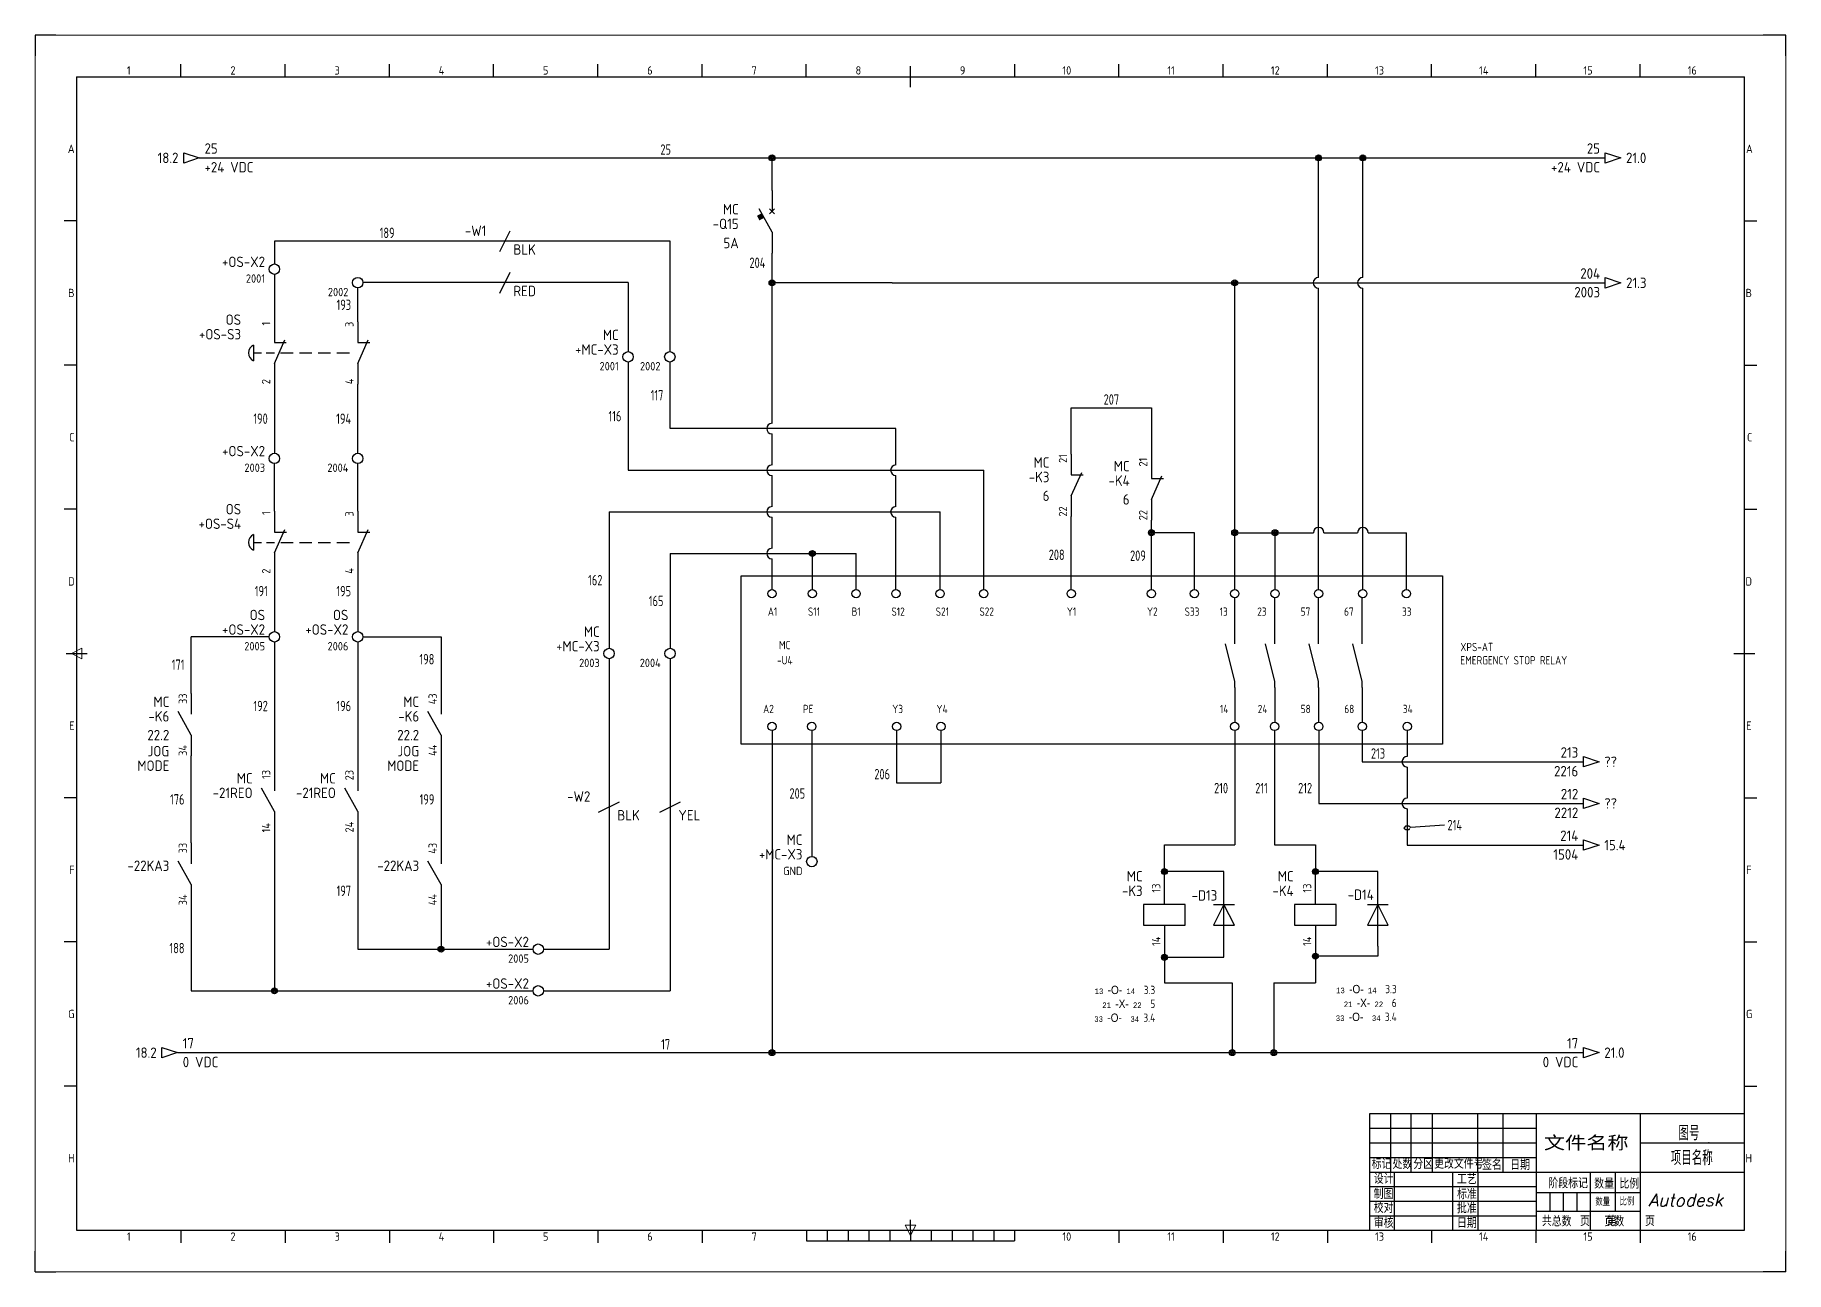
# Model space of a CAD drawing. Header units: millimetres. Extents: x 0 to 841, y 0 to 594.
import ezdxf
from ezdxf.enums import TextEntityAlignment as Align

# ---------------------------------------------------------------- set-up
doc = ezdxf.new("R2010")
doc.units = ezdxf.units.MM
doc.header["$LTSCALE"] = 12
doc.linetypes.add('DASHED', pattern=[0.75, 0.5, -0.25])
for name, color, linetype in [('AE_BOR', 1, 'Continuous'), ('BLU_1.0mm^2', 5, 'Continuous'), ('DESC', 150, 'Continuous'), ('DESCCHILD', 20, 'Continuous'), ('GRN_1.0mm^2', 3, 'Continuous'), ('GRN_2.5mm^2', 3, 'Continuous'), ('GRY_1.5mm^2', 9, 'Continuous'), ('LINK', 9, 'DASHED'), ('LOC', 8, 'Continuous'), ('MISC', 7, 'Continuous'), ('RED_1.0mm^2', 1, 'Continuous'), ('SYMS', 7, 'Continuous'), ('TAGS', 150, 'Continuous'), ('TERMS', 123, 'Continuous'), ('WIRENO', 72, 'Continuous'), ('WIREREF', 52, 'Continuous'), ('WIREREF_DEST', 52, 'Continuous'), ('XREF', 7, 'Continuous'), ('XREFCHILD', 134, 'Continuous'), ('YEL_1.0mm^2', 2, 'Continuous'), ('图框_外框线', 7, 'Continuous'), ('图框_标题栏属性', 1, 'Continuous'), ('图框_标题栏文字', 6, 'Continuous')]:
    doc.layers.add(name, color=color, linetype=linetype)
doc.styles.get("Standard").update_dxf_attribs({"font": 'txt.shx', "bigfont": 'gbcbig.shx'})
doc.styles.add('WD', font='romans.shx', dxfattribs={"bigfont": 'gbcbig.shx'})
doc.styles.add('WD_IEC', font='isocp2.shx', dxfattribs={"width": 0.9, "height": 4, "bigfont": 'gbcbig.shx'})
doc.styles.add('工程字', font='gbenor.shx', dxfattribs={"bigfont": 'gbcbig.shx'})

msp = doc.modelspace()

# ---------------------------------------------------------------- texts
at = {"layer": 'MISC', "char_height": 4, "attachment_point": 3, "style": 'WD_IEC'}
for s, insert in [('{\\Fmonotxt|c0;\\H0.67x;13 \\Facaderef|c0;\\H1.493x;-O-} {\\Fmonotxt|c0;\\H0.67x;14 } 3.3\\P{\\Fmonotxt|c0;\\H0.67x;21 \\Facaderef|c0;\\H1.493x;-X-} {\\Fmonotxt|c0;\\H0.67x;22 } 5\\P{\\Fmonotxt|c0;\\H0.67x;33 \\Facaderef|c0;\\H1.493x;-O-} {\\Fmonotxt|c0;\\H0.67x; 34} 3.4', (538.03, 137.45)), ('{\\Fmonotxt|c0;\\H0.67x;13 \\Facaderef|c0;\\H1.493x;-O-} {\\Fmonotxt|c0;\\H0.67x;14 } 3.3\\P{\\Fmonotxt|c0;\\H0.67x;21 \\Facaderef|c0;\\H1.493x;-X-} {\\Fmonotxt|c0;\\H0.67x;22 } 6\\P{\\Fmonotxt|c0;\\H0.67x;33 \\Facaderef|c0;\\H1.493x;-O-} {\\Fmonotxt|c0;\\H0.67x; 34} 3.4', (654.02, 137.85))]:
    msp.add_mtext(s, dxfattribs=dict(at, insert=insert))

# ---------------------------------------------------------------- blocks, each defined once
blk = doc.blocks.new('gb_a1')
for p, q in [((20, 574), (20, 20)), ((20, 574), (821, 574)), ((821, 20), (821, 574)), ((20, 20), (821, 20))]:
    blk.add_line(p, q)
at = {"layer": 'AE_BOR', "lineweight": 30}
for p, q in [((10, 594), (0, 594)), ((0, 594), (0, 584)), ((841, 594), (830, 594)), ((841, 584), (841, 594)), ((0, 0), (0, 10)), ((841, 0), (841, 10)), ((0, 0), (10, 0)), ((841, 0), (830, 0))]:
    blk.add_line(p, q, dxfattribs=at)
at = {"layer": 'AE_BOR', "color": 1, "lineweight": 15}
for p, q in [((0, 594), (841, 594)), ((0, 0), (0, 594)), ((841, 594), (841, 0)), ((17.5, 297), (22.5, 299.5)), ((22.5, 294.5), (17.5, 297)), ((22.5, 299.5), (22.5, 294.5)), ((420.5, 17.5), (418, 22.5)), ((418, 22.5), (423, 22.5)), ((423, 22.5), (420.5, 17.5)), ((841, 0), (0, 0))]:
    blk.add_line(p, q, dxfattribs=at)
at = {"layer": 'AE_BOR'}
for p, q in [((70.0625, 574), (70.0625, 580)), ((120.125, 574), (120.125, 580)), ((170.1875, 574), (170.1875, 580)), ((220.25, 574), (220.25, 580)), ((270.3125, 574), (270.3125, 580)), ((320.375, 574), (320.375, 580)), ((370.4375, 574), (370.4375, 580)), ((470.5625, 574), (470.5625, 580)), ((520.625, 574), (520.625, 580)), ((570.6875, 574), (570.6875, 580)), ((620.75, 574), (620.75, 580)), ((670.8125, 574), (670.8125, 580)), ((720.875, 574), (720.875, 580)), ((770.9375, 574), (770.9375, 580)), ((20, 504.75), (14, 504.75)), ((821, 504.75), (827, 504.75)), ((20, 435.5), (14, 435.5)), ((821, 435.5), (827, 435.5)), ((20, 366.25), (14, 366.25)), ((821, 366.25), (827, 366.25)), ((20, 227.75), (14, 227.75)), ((821, 227.75), (827, 227.75)), ((20, 158.5), (14, 158.5)), ((821, 158.5), (827, 158.5)), ((20, 89.25), (14, 89.25)), ((821, 89.25), (827, 89.25)), ((70.0625, 20), (70.0625, 14)), ((120.125, 20), (120.125, 14)), ((170.1875, 20), (170.1875, 14)), ((220.25, 20), (220.25, 14)), ((270.3125, 20), (270.3125, 14)), ((320.375, 20), (320.375, 14)), ((520.625, 20), (520.625, 14)), ((570.6875, 20), (570.6875, 14)), ((620.75, 20), (620.75, 14)), ((670.8125, 20), (670.8125, 14)), ((720.875, 20), (720.875, 14)), ((770.9375, 20), (770.9375, 14))]:
    blk.add_line(p, q, dxfattribs=at)
at = {"layer": 'AE_BOR', "color": 2, "lineweight": 30}
for p, q in [((420.5, 574), (420.5, 579)), ((420.5, 569), (420.5, 574)), ((15, 297), (25, 297)), ((816, 297), (826, 297)), ((370.5, 20), (370.5, 15)), ((380.5, 20), (380.5, 15)), ((390.5, 20), (390.5, 15)), ((400.5, 20), (400.5, 15)), ((410.5, 20), (410.5, 15)), ((420.5, 20), (420.5, 25)), ((420.5, 20), (420.5, 15)), ((430.5, 20), (430.5, 15)), ((440.5, 20), (440.5, 15)), ((450.5, 20), (450.5, 15)), ((460.5, 20), (460.5, 15)), ((470.5, 20), (470.5, 15)), ((370.5, 15), (470.5, 15))]:
    blk.add_line(p, q, dxfattribs=at)
at = {"layer": 'AE_BOR', "style": 'WD_IEC'}
for s, p in [('1', (45.03125, 575)), ('2', (95.09375, 575)), ('3', (145.15625, 575)), ('4', (195.21875, 575)), ('5', (245.28125, 575)), ('6', (295.34375, 575)), ('7', (345.40625, 575)), ('8', (395.46875, 575)), ('9', (445.53125, 575)), ('10', (495.59375, 575)), ('11', (545.65625, 575)), ('12', (595.71875, 575)), ('13', (645.78125, 575)), ('14', (695.84375, 575)), ('15', (745.90625, 575)), ('16', (795.96875, 575)), ('1', (45.03125, 15)), ('2', (95.09375, 15)), ('3', (145.15625, 15)), ('4', (195.21875, 15)), ('5', (245.28125, 15)), ('6', (295.34375, 15)), ('7', (345.40625, 15)), ('10', (495.59375, 15)), ('11', (545.65625, 15)), ('12', (595.71875, 15)), ('13', (645.78125, 15)), ('14', (695.84375, 15)), ('15', (745.90625, 15)), ('16', (795.96875, 15))]:
    blk.add_text(s, height=4, dxfattribs=at).set_placement(p, align=Align.CENTER)
for s, p in [('A', (19, 539.375)), ('A', (825.04762, 539.375)), ('B', (19, 470.125)), ('B', (824.66667, 470.125)), ('C', (19, 400.875)), ('C', (824.85714, 400.875)), ('D', (19, 331.625)), ('D', (824.66667, 331.625)), ('E', (19, 262.375)), ('E', (824.47619, 262.375)), ('F', (19, 193.125)), ('F', (824.47619, 193.125)), ('G', (19, 123.875)), ('G', (824.85714, 123.875)), ('H', (19, 54.625)), ('H', (824.66667, 54.625))]:
    blk.add_text(s, height=4, dxfattribs=at).set_placement(p, align=Align.MIDDLE_RIGHT)
blk = doc.blocks.new('VDV1_25')
for p, q in [((237.14, 48.12), (237.14, 51.12)), ((256.39, 48.12), (256.39, 51.12)), ((277.39, 48.12), (277.39, 51.12)), ((298.39, 48.12), (298.39, 51.12)), ((237.14, 30.12), (232.64, 48.12)), ((256.39, 30.12), (251.89, 48.12)), ((277.39, 30.12), (272.89, 48.12)), ((298.39, 30.12), (293.89, 48.12)), ((237.14, 27.12), (237.14, 30.12)), ((256.39, 27.12), (256.39, 30.12)), ((277.39, 27.12), (277.39, 30.12)), ((298.39, 27.12), (298.39, 30.12))]:
    blk.add_line(p, q)
for centre in [(14.88, 72.25), (34.25, 72.25), (55.25, 72.25), (74.38, 72.25), (95.62, 72.25), (116.62, 72.25), (158.62, 72.25), (197.12, 72.25), (217.78, 72.26), (237.14, 72.25), (256.5, 72.25), (277.38, 72.25), (298.62, 72.25), (319.62, 72.25), (14.88, 8.5), (34, 8.5), (74.75, 8.5), (96, 8.5), (237.12, 8.5), (256.25, 8.5), (277.5, 8.5), (298.38, 8.5), (320, 8.5)]:
    blk.add_circle(centre, 2)
at = {"layer": 'SYMS'}
for p, q in [((0, 80.75), (337, 80.75)), ((0, 0), (0, 80.75)), ((337, 80.75), (337, 0)), ((237.14, 51.12), (237.14, 70.25)), ((256.39, 51.12), (256.39, 70.25)), ((277.39, 51.12), (277.39, 70.25)), ((298.39, 51.12), (298.39, 70.25)), ((237.14, 27.12), (237.12, 10.5)), ((256.39, 27.12), (256.38, 10.5)), ((277.39, 27.12), (277.38, 10.5)), ((298.39, 27.12), (298.38, 10.5)), ((337, 0), (0, 0))]:
    blk.add_line(p, q, dxfattribs=at)
at = {"style": 'WD_IEC', "flags": 1}
for tag, p, height in [('X4TERM01', (12.88, 72.25), 0.256), ('X2TERM01', (14.88, 74.25), 0.256), ('X2TERM02', (34.25, 74.25), 0.256), ('X2TERM03', (55.25, 74.25), 0.256), ('X2TERM04', (74.38, 74.25), 0.256), ('X2TERM05', (95.62, 74.25), 0.256), ('X2TERM06', (116.62, 74.25), 0.256), ('X2TERM07', (158.62, 74.25), 0.256), ('X2TERM08', (197.12, 74.25), 0.256), ('X2TERM09', (217.78, 74.26), 0.256), ('X2TERM10', (237.14, 74.25), 0.256), ('X2TERM11', (256.5, 74.25), 0.256), ('X2TERM12', (277.38, 74.25), 0.256), ('X2TERM13', (298.62, 74.25), 0.256), ('X2TERM14', (319.62, 74.25), 0.256), ('X1TERM14', (321.62, 72.25), 0.256), ('X4TERM15', (12.88, 8.5), 0.256), ('X1TERM23', (322, 8.5), 0.256), ('FAMILY', (0, 0), 0.02), ('CAT', (0, 0), 0.02), ('MFG', (0, 0), 0.02), ('ASSYCODE', (0, 0), 0.02), ('X8TERM15', (14.88, 6.5), 0.256), ('X8TERM16', (34, 6.5), 0.256), ('X8TERM17', (74.75, 6.5), 0.256), ('X8TERM18', (96, 6.5), 0.256), ('X8TERM19', (237.12, 6.5), 0.256), ('X8TERM20', (256.25, 6.5), 0.256), ('X8TERM21', (277.5, 6.5), 0.256), ('X8TERM22', (298.38, 6.5), 0.256), ('X8TERM23', (320, 6.5), 0.256)]:
    blk.add_attdef(tag, p, '', height=height, dxfattribs=at)
at = {"style": 'WD_IEC'}
blk.add_attdef('TAG1', text='', height=4, dxfattribs=at).set_placement((21, 38.25), align=Align.CENTER)
for tag, p in [('DESC1', (345.5, 44.62)), ('DESC2', (345.5, 38.25)), ('INST', (347.85, 24.39)), ('LOC', (347.97, 17.09))]:
    blk.add_attdef(tag, p, '', height=4, dxfattribs=at)
at = {"layer": 'SYMS', "style": 'WD_IEC'}
for tag, p in [('TERM01', (12.88, 61.62)), ('TERM02', (32.12, 61.62)), ('TERM03', (53.12, 61.62)), ('TERM04', (72.25, 61.62)), ('TERM05', (93.5, 61.62)), ('TERM06', (114.5, 61.62)), ('TERM07', (156.5, 61.62)), ('TERM08', (195, 61.62)), ('TERM09', (213.07, 61.62)), ('TERM10', (229.88, 61.62)), ('TERM11', (247.95, 61.62)), ('TERM12', (268.83, 61.62)), ('TERM13', (289.63, 61.62)), ('TERM14', (317.5, 61.62)), ('TERM15', (10.62, 14.88)), ('TERM16', (29.75, 14.88)), ('TERM17', (72.62, 14.88)), ('TERM18', (93.88, 14.88)), ('TERM19', (230.02, 14.88)), ('TERM20', (248.18, 14.88)), ('TERM21', (268.83, 14.88)), ('TERM22', (289.75, 14.88)), ('TERM23', (317.88, 14.88))]:
    blk.add_attdef(tag, p, '', height=4, dxfattribs=at)
blk = doc.blocks.new('VPB22')
for p, q in [((0, 7.5), (0, 2.5)), ((0, -2.5), (2.5, 3.12)), ((0, 2.5), (2.87, 2.5)), ((0, -2.5), (0, -7.5))]:
    blk.add_line(p, q)
at = {"style": 'WD_IEC'}
for tag, p in [('INST', (-5.25, 7.75)), ('LOC', (-5.25, 4.25)), ('TAG2', (-5.25, 0.75)), ('XREF', (-5.25, -3.75)), ('DESC1', (-5.25, -7.6)), ('DESC3', (-5.25, -14.6)), ('DESC2', (-5.25, -11.1))]:
    blk.add_attdef(tag, text='', height=2.5, dxfattribs=at).set_placement(p, align=Align.RIGHT)
blk.add_attdef('TERM01', text='', height=2, rotation=90, dxfattribs=at).set_placement((-1, 7.5), align=Align.RIGHT)
at = {"style": 'WD_IEC', "flags": 1}
for tag, p, height in [('X2TERM01', (0, 7.5), 0.32), ('X4LINK', (-2, 0), 0.32), ('X1LINK', (1.11, 0), 0.32), ('CONTACT', (4, -3.5), 1), ('FAMILY', (4, -5), 1), ('X8TERM02', (0, -7.5), 0.32)]:
    blk.add_attdef(tag, p, '', height=height, dxfattribs=at)
at = {"style": 'WD_IEC'}
blk.add_attdef('TERM02', (-1, -7.5), '', height=2, rotation=90, dxfattribs=at)
blk = doc.blocks.new('VDI1')
for p, q in [((0, 7.5), (0, -7.5)), ((0, -2.5), (-2.5, 2.5)), ((-2.5, 2.5), (2.5, 2.5)), ((2.5, 2.5), (0, -2.5)), ((-2.5, -2.5), (2.5, -2.5))]:
    blk.add_line(p, q)
at = {"style": 'WD_IEC'}
for tag, p in [('INST', (-5.5, 10.25)), ('LOC', (-5.5, 6.75)), ('TAG1', (-5.5, 3.25)), ('DESC1', (-5.5, -6.35)), ('DESC2', (-5.5, -9.85)), ('DESC3', (-5.5, -13.35))]:
    blk.add_attdef(tag, text='', height=2.5, dxfattribs=at).set_placement(p, align=Align.RIGHT)
blk.add_attdef('TERM01', text='', height=2, rotation=90, dxfattribs=at).set_placement((-1, 7.5), align=Align.RIGHT)
at = {"style": 'WD_IEC', "flags": 1}
for tag, p, height in [('X2TERM01', (0, 7.5), 0.32), ('ASSYCODE', (1, -4), 1), ('X8TERM02', (0, -7.5), 0.32), ('FAMILY', (1, -5.5), 1), ('CATDESC', (1, -7), 1)]:
    blk.add_attdef(tag, p, '', height=height, dxfattribs=at)
at = {"style": 'WD_IEC', "flags": 9}
for tag, p in [('MFG', (-5.5, -0.25)), ('CAT', (-5.5, -2.75))]:
    blk.add_attdef(tag, text='', height=1.5, dxfattribs=at).set_placement(p, align=Align.RIGHT)
at = {"style": 'WD_IEC'}
blk.add_attdef('TERM02', (-1, -7.5), '', height=2, rotation=90, dxfattribs=at)
blk = doc.blocks.new('HA1S1')
blk.add_lwpolyline([(0, 1.25), (3.75, 0), (0, -1.25)], close=True)
at = {"style": 'WD_IEC'}
for tag, height, flags, p in [('WIRENO', 2.5, 8, (-1.25, 1)), ('SIGCODE', 1, 1, (5, 1.8))]:
    blk.add_attdef(tag, text='', height=height, dxfattribs=dict(at, flags=flags)).set_placement(p, align=Align.RIGHT)
at = {"style": 'WD_IEC', "flags": 1}
blk.add_attdef('X4TERM01', (0, 0), '', height=0.32, dxfattribs=at)
at = {"style": 'WD_IEC'}
blk.add_attdef('XREF', text='', height=2.5, dxfattribs=at).set_placement((5, 0), align=Align.MIDDLE_LEFT)
blk.add_attdef('DESC1', text='', height=2.5, dxfattribs=at).set_placement((-1.25, -1), align=Align.TOP_RIGHT)
blk = doc.blocks.new('HW02')
for p, q in [((-1.25, -2.5), (1.25, 2.5)), ((1.25, 0), (-1.25, 0))]:
    blk.add_line(p, q)
at = {"style": 'WD_IEC', "flags": 1}
for tag, height, p in [('INST', 2.5, (-4.5, 8.25)), ('LOC', 2.5, (-4.5, 4.75)), ('XREF', 2.7, (-4.5, -3.75)), ('DESC1', 2.5, (-4.5, -7.75)), ('DESC3', 2.5, (-4.5, -14.75)), ('DESC2', 2.5, (-4.5, -11.25))]:
    blk.add_attdef(tag, text='', height=height, dxfattribs=at).set_placement(p, align=Align.RIGHT)
at = {"style": 'WD_IEC'}
blk.add_attdef('TAG2', text='', height=2.5, dxfattribs=at).set_placement((-4.5, 1.25), align=Align.RIGHT)
at = {"style": 'WD_IEC', "flags": 1}
for tag, p, height in [('X4TERM01', (-1.25, 0), 0.36), ('X2LINK', (0, 1), 0.32), ('X1TERM01', (1.25, 0), 0.36), ('X8LINK', (0, -1), 0.32), ('FAMILY', (3.06, -11.76), 1)]:
    blk.add_attdef(tag, p, '', height=height, dxfattribs=at)
at = {"style": 'WD_IEC'}
blk.add_attdef('RATING1', text='', height=2.5, dxfattribs=at).set_placement((2, -2), align=Align.MIDDLE_LEFT)
blk = doc.blocks.new('VCB1')
for p, q in [((0, 7.5), (0, 2.5)), ((0, -2.5), (-3.12, 3.12)), ((0.62, 1.88), (-0.62, 3.12)), ((-0.62, 1.88), (0.62, 3.12)), ((0, -2.5), (0, -7.5))]:
    blk.add_line(p, q)
blk.add_solid([(-2.52, 2.03), (-3.61, 1.43), (-1.91, 0.94), (-3.01, 0.33)])
at = {"style": 'WD_IEC'}
for tag, p in [('INST', (-8, 5.25)), ('LOC', (-8, 1.75)), ('TAG1', (-8, -1.75)), ('RATING1', (-8, -6.35)), ('DESC1', (-8, -14.35)), ('DESC2', (-8, -17.85)), ('DESC3', (-8, -21.35))]:
    blk.add_attdef(tag, text='', height=2.5, dxfattribs=at).set_placement(p, align=Align.RIGHT)
blk.add_attdef('TERM01', text='', height=2, rotation=90, dxfattribs=at).set_placement((-1, 7.5), align=Align.RIGHT)
at = {"style": 'WD_IEC', "flags": 1}
for tag, p, height in [('X2TERM01', (0, 7.5), 0.32), ('MFG', (2.75, 6.5), 1.5), ('CAT', (2.75, 4), 1.5), ('X4LINK', (-2, 0), 0.32), ('X1LINK', (-0.5, 0), 0.32), ('X8TERM02', (0, -7.5), 0.32), ('ASSYCODE', (1, -9), 1), ('FAMILY', (1, -10.5), 1), ('CATDESC', (1, -12), 1), ('CONTACT', (1, -13.5), 1)]:
    blk.add_attdef(tag, p, '', height=height, dxfattribs=at)
at = {"style": 'WD_IEC'}
blk.add_attdef('TERM02', (-1, -7.5), '', height=2, rotation=90, dxfattribs=at)
at = {"lineweight": 15, "style": 'WD_IEC'}
blk.add_attdef('XREF', text='', height=2.5, dxfattribs=at).set_placement((-8, -10.35), align=Align.RIGHT)
blk = doc.blocks.new('VPB12M')
for p, q in [((0, 7.5), (0, 2.5)), ((-5, 1.875), (-5, -1.875)), ((-5, 0), (-3.125, 0)), ((-1.94444, 0), (0, 0)), ((0, -2.5), (2.5, 3.125)), ((0, 2.5), (2.8678, 2.5)), ((0, -2.5), (0, -7.5))]:
    blk.add_line(p, q)
blk.add_arc((-4.21875, 0), 2.03125, 112.6198649, 247.3801351)
at = {"style": 'WD_IEC'}
for tag, p in [('INST', (-8, 10.25)), ('LOC', (-8, 6.75)), ('TAG1', (-8, 3.25)), ('DESC1', (-8, -10.35)), ('DESC2', (-8, -13.85)), ('DESC3', (-8, -17.35))]:
    blk.add_attdef(tag, text='', height=2.5, dxfattribs=at).set_placement(p, align=Align.RIGHT)
blk.add_attdef('TERM01', text='', height=2, rotation=90, dxfattribs=at).set_placement((-1, 7.5), align=Align.RIGHT)
at = {"style": 'WD_IEC', "flags": 1}
for tag, p, height in [('X2TERM01', (0, 7.5), 0.32), ('CONTACT', (0.5, 4.5), 1), ('X1LINK', (1.5, 0), 0.32), ('ASSYCODE', (1, -4), 1), ('X8TERM02', (0, -7.5), 0.32), ('FAMILY', (1, -5.5), 1), ('CATDESC', (1, -7), 1)]:
    blk.add_attdef(tag, p, '', height=height, dxfattribs=at)
at = {"style": 'WD_IEC', "flags": 9}
for tag, p in [('MFG', (-8.5, -0.25)), ('CAT', (-8.5, -2.75))]:
    blk.add_attdef(tag, text='', height=1.5, dxfattribs=at).set_placement(p, align=Align.RIGHT)
at = {"style": 'WD_IEC'}
blk.add_attdef('TERM02', (-1, -7.5), '', height=2, rotation=90, dxfattribs=at)
at = {"lineweight": 15, "style": 'WD_IEC'}
blk.add_attdef('XREF', text='', height=2.5, dxfattribs=at).set_placement((-8, -6.35), align=Align.RIGHT)
blk = doc.blocks.new('VCR21')
for p, q in [((0, 7.5), (0, 2.5)), ((0, -2.5), (-3.125, 3.125)), ((0, -2.5), (0, -7.5))]:
    blk.add_line(p, q)
at = {"style": 'WD_IEC'}
for tag, p in [('INST', (-5.25, 7.75)), ('LOC', (-5.25, 4.25)), ('TAG2', (-5.25, 0.75)), ('XREF', (-5.25, -3.75)), ('DESC1', (-5.25, -7.6)), ('DESC3', (-5.25, -14.6)), ('DESC2', (-5.25, -11.1))]:
    blk.add_attdef(tag, text='', height=2.5, dxfattribs=at).set_placement(p, align=Align.RIGHT)
blk.add_attdef('TERM01', text='', height=2, rotation=90, dxfattribs=at).set_placement((-1, 7.5), align=Align.RIGHT)
at = {"style": 'WD_IEC', "flags": 1}
for tag, p, height in [('X2TERM01', (0, 7.5), 0.32), ('X4LINK', (-2, 0), 0.32), ('X1LINK', (-0.5, 0), 0.32), ('CONTACT', (4, -3.5), 1), ('FAMILY', (4, -5), 1), ('X8TERM02', (0, -7.5), 0.32)]:
    blk.add_attdef(tag, p, '', height=height, dxfattribs=at)
at = {"style": 'WD_IEC'}
blk.add_attdef('TERM02', (-1, -7.5), '', height=2, rotation=90, dxfattribs=at)
blk = doc.blocks.new('HW01')
for p, q in [((-1.25, -2.5), (1.25, 2.5)), ((1.25, 0), (-1.25, 0))]:
    blk.add_line(p, q)
at = {"style": 'WD_IEC', "flags": 1}
for tag, height, p in [('INST', 2.5, (-4.5, 8.25)), ('LOC', 2.5, (-4.5, 4.75)), ('XREF', 2.7, (-4.5, -3.75)), ('DESC1', 2.5, (-4.5, -7.75)), ('DESC3', 2.5, (-4.5, -14.75)), ('DESC2', 2.5, (-4.5, -11.25))]:
    blk.add_attdef(tag, text='', height=height, dxfattribs=at).set_placement(p, align=Align.RIGHT)
at = {"style": 'WD_IEC'}
blk.add_attdef('TAG1', text='', height=2.5, dxfattribs=at).set_placement((-4.5, 1.25), align=Align.RIGHT)
at = {"style": 'WD_IEC', "flags": 1}
for tag, p, height in [('X4TERM01', (-1.25, 0), 0.36), ('X2LINK', (0, 1), 0.32), ('X1TERM01', (1.25, 0), 0.36), ('X8LINK', (0, -1), 0.32), ('MFG', (3.06, -7.26), 1), ('CAT', (3.06, -8.76), 1), ('ASSYCODE', (3.06, -10.26), 1), ('FAMILY', (3.06, -11.76), 1), ('CATDESC', (3.06, -13.26), 1)]:
    blk.add_attdef(tag, p, '', height=height, dxfattribs=at)
at = {"style": 'WD_IEC'}
blk.add_attdef('RATING1', text='', height=2.5, dxfattribs=at).set_placement((2, -2), align=Align.MIDDLE_LEFT)
blk = doc.blocks.new('VCR1')
for p, q in [((0, 2.5), (0, 7.5)), ((0, -2.5), (0, -7.5))]:
    blk.add_line(p, q)
blk.add_lwpolyline([(-5, 2.5), (-5, -2.5), (5, -2.5), (5, 2.5)], close=True)
at = {"style": 'WD_IEC'}
for tag, p in [('INST', (-5.25, 11.5)), ('LOC', (-5.25, 8)), ('TAG1', (-5.25, 4.5)), ('DESC2', (-5.25, -10.35)), ('DESC1', (-5.25, -6.85)), ('DESC3', (-5.25, -13.85))]:
    blk.add_attdef(tag, text='', height=2.5, dxfattribs=at).set_placement(p, align=Align.RIGHT)
blk.add_attdef('TERM01', text='', height=2, rotation=90, dxfattribs=at).set_placement((-1, 7.5), align=Align.RIGHT)
at = {"style": 'WD_IEC', "flags": 1}
for tag, p, height in [('X2TERM01', (0, 7.5), 0.32), ('X4LINK', (-5, 0), 0.32), ('X1LINK', (5, 0), 0.32), ('ASSYCODE', (1, -4), 1), ('X8TERM02', (0, -7.5), 0.32), ('FAMILY', (1, -5.5), 1), ('CATDESC', (1, -7), 1)]:
    blk.add_attdef(tag, p, '', height=height, dxfattribs=at)
at = {"style": 'WD_IEC', "flags": 9}
for tag, p in [('MFG', (-6, 1)), ('CAT', (-6, -1.5))]:
    blk.add_attdef(tag, text='', height=1.5, dxfattribs=at).set_placement(p, align=Align.RIGHT)
at = {"style": 'WD_IEC'}
blk.add_attdef('TERM02', (-1, -7.5), '', height=2, rotation=90, dxfattribs=at)
at = {"lineweight": 9, "style": 'WD_IEC'}
for tag, p in [('NO', (-5.5, -16.5)), ('NC', (-5.5, -20))]:
    blk.add_attdef(tag, text='', height=2.5, dxfattribs=at).set_placement(p, align=Align.TOP_RIGHT)
for tag, p in [('XREFNO', (-4, -16.5)), ('XREFNC', (-4, -20))]:
    blk.add_attdef(tag, text='', height=2.5, dxfattribs=at).set_placement(p, align=Align.TOP_LEFT)
blk = doc.blocks.new('VCR22')
for p, q in [((0, 7.5), (0, 2.5)), ((0, -2.5), (2.5, 3.12)), ((0, 2.5), (2.87, 2.5)), ((0, -2.5), (0, -7.5))]:
    blk.add_line(p, q)
at = {"style": 'WD_IEC'}
for tag, p in [('INST', (-5.25, 7.75)), ('LOC', (-5.25, 4.25)), ('TAG2', (-5.25, 0.75)), ('XREF', (-5.25, -3.75)), ('DESC1', (-5.25, -7.6)), ('DESC3', (-5.25, -14.6)), ('DESC2', (-5.25, -11.1))]:
    blk.add_attdef(tag, text='', height=2.5, dxfattribs=at).set_placement(p, align=Align.RIGHT)
blk.add_attdef('TERM01', text='', height=2, rotation=90, dxfattribs=at).set_placement((-1, 7.5), align=Align.RIGHT)
at = {"style": 'WD_IEC', "flags": 1}
for tag, p, height in [('X2TERM01', (0, 7.5), 0.32), ('X4LINK', (-2, 0), 0.32), ('X1LINK', (1.11, 0), 0.32), ('CONTACT', (4, -3.5), 1), ('FAMILY', (4, -5), 1), ('X8TERM02', (0, -7.5), 0.32)]:
    blk.add_attdef(tag, p, '', height=height, dxfattribs=at)
at = {"style": 'WD_IEC'}
blk.add_attdef('TERM02', (-1, -7.5), '', height=2, rotation=90, dxfattribs=at)
blk = doc.blocks.new('HA1D3')
blk.add_lwpolyline([(0, 0), (-3.75, -1.25), (-3.75, 1.25)], close=True)
at = {"style": 'WD_IEC'}
blk.add_attdef('XREF', text='', height=2.5, dxfattribs=at).set_placement((-5, 0), align=Align.MIDDLE_RIGHT)
at = {"style": 'WD_IEC', "flags": 1}
blk.add_attdef('SIGCODE', text='', height=1, dxfattribs=at).set_placement((-2.5, 1.8), align=Align.RIGHT)
at = {"style": 'WD_IEC'}
for tag, p, height, flags in [('X1TERM01', (0, 0), 0.32, 1), ('WIRENO', (1.25, 1), 2.5, 8)]:
    blk.add_attdef(tag, p, '', height=height, dxfattribs=dict(at, flags=flags))
blk.add_attdef('DESC1', text='', height=2.5, dxfattribs=at).set_placement((1.25, -1), align=Align.TOP_LEFT)
blk = doc.blocks.new('VT0002')
blk.add_circle((0, 0), 1.25)
at = {"style": 'WD_IEC'}
for tag, p in [('INST', (-2.25, 7.5)), ('LOC', (-2.25, 4))]:
    blk.add_attdef(tag, text='', height=2.5, dxfattribs=at).set_placement(p, align=Align.RIGHT)
at = {"style": 'WD_IEC', "flags": 1}
for tag, p, height in [('ASSYCODE', (2.75, 10.75), 1), ('CATDESC', (2.75, 9.25), 1), ('MFG', (2.75, 7.25), 1.5), ('CAT', (2.75, 4.75), 1.5), ('X4TERM01', (-1.25, 0), 0.32), ('X4PIN01', (-1.25, 1), 0.4), ('X4TERMDESC01', (-1.25, 0.5), 0.4), ('X2TERM01', (0, 1.25), 0.32), ('X2PIN01', (0, 2.25), 0.4), ('X2TERMDESC01', (0, 1.75), 0.4), ('X8PIN01', (0, -0.25), 0.4), ('X1TERM01', (1.25, 0), 0.32), ('X1PIN01', (1.25, 1), 0.4), ('X1TERMDESC01', (1.25, 0.5), 0.4), ('X8TERM01', (0, -1.25), 0.32), ('X8TERMDESC01', (0, -0.75), 0.4), ('STRIPSEQ', (0, -3), 0.4), ('LINKTERM', (0, -2), 0.4)]:
    blk.add_attdef(tag, p, '', height=height, dxfattribs=at)
at = {"style": 'WD_IEC', "flags": 8}
for tag, height, p in [('TAGSTRIP', 2.5, (-2.25, 0.5)), ('TERM01', 2, (-2.25, -3.25))]:
    blk.add_attdef(tag, text='', height=height, dxfattribs=at).set_placement(p, align=Align.RIGHT)
blk = doc.blocks.new('VT1002')
blk.add_circle((0, 0), 1.25)
at = {"style": 'WD_IEC'}
for tag, p in [('INST', (-2.25, 7.5)), ('LOC', (-2.25, 4))]:
    blk.add_attdef(tag, text='', height=2.5, dxfattribs=at).set_placement(p, align=Align.RIGHT)
at = {"style": 'WD_IEC', "flags": 1}
for tag, p, height in [('ASSYCODE', (2.75, 10.75), 1), ('CATDESC', (2.75, 9.25), 1), ('MFG', (2.75, 7.25), 1.5), ('CAT', (2.75, 4.75), 1.5), ('X4TERM01', (-1.25, 0), 0.32), ('X4PIN01', (-1.25, 1), 0.4), ('X4TERMDESC01', (-1.25, 0.5), 0.4), ('X2TERM01', (0, 1.25), 0.32), ('X2PIN01', (0, 2.25), 0.4), ('X2TERMDESC01', (0, 1.75), 0.4), ('X8PIN01', (0, -0.25), 0.4), ('X1TERM01', (1.25, 0), 0.32), ('X1PIN01', (1.25, 1), 0.4), ('X1TERMDESC01', (1.25, 0.5), 0.4), ('X8TERM01', (0, -1.25), 0.32), ('X8TERMDESC01', (0, -0.75), 0.4), ('STRIPSEQ', (0, -3), 0.4), ('LINKTERM', (0, -2), 0.4)]:
    blk.add_attdef(tag, p, '', height=height, dxfattribs=at)
at = {"style": 'WD_IEC', "flags": 8}
for tag, height, p in [('TAGSTRIP', 2.5, (-2.25, 0.5)), ('TERM01', 2, (-2.25, -3.25))]:
    blk.add_attdef(tag, text='', height=height, dxfattribs=at).set_placement(p, align=Align.RIGHT)
blk = doc.blocks.new('WD_WNH')
at = {"linetype": 'Continuous', "style": 'WD_IEC', "width": 0.8}
blk.add_attdef('WIRENO', text='', height=2.5, dxfattribs=at).set_placement((0, 0.75), align=Align.CENTER)
at = {"style": 'WD_IEC', "flags": 1}
for tag, p in [('W08USER', (0, 0.375)), ('W04USER', (0, 0.875)), ('W05USER', (0, 0.75)), ('W09USER', (0, 0.25)), ('W03USER', (0, 1)), ('W06USER', (0, 0.625)), ('W07USER', (0, 0.5)), ('W02USER', (0, 1.125)), ('W01USER', (0, 1.25)), ('W10USER', (0, 0.125))]:
    blk.add_attdef(tag, text='', height=0.08, dxfattribs=at).set_placement(p, align=Align.CENTER)
blk = doc.blocks.new('WD_WNV')
at = {"linetype": 'Continuous', "style": 'WD_IEC', "width": 0.8}
blk.add_attdef('WIRENO', text='', height=2.5, dxfattribs=at).set_placement((-1.6, 0), align=Align.MIDDLE_RIGHT)
at = {"style": 'WD_IEC', "flags": 1}
for tag, p in [('W08USER', (-1, 0.375)), ('W04USER', (-1, 0.875)), ('W05USER', (-1, 0.75)), ('W09USER', (-1, 0.25)), ('W03USER', (-1, 1)), ('W06USER', (-1, 0.625)), ('W07USER', (-1, 0.5)), ('W02USER', (-1, 1.125)), ('W01USER', (-1, 1.25)), ('W10USER', (-1, 0.125))]:
    blk.add_attdef(tag, text='', height=0.08, dxfattribs=at).set_placement(p, align=Align.CENTER)
blk = doc.blocks.new('VW01')
for p, q in [((-2.5, -1.25), (2.5, 1.25)), ((0, 1.25), (0, -1.25))]:
    blk.add_line(p, q)
at = {"style": 'WD_IEC', "flags": 1}
for tag, height, p in [('INST', 2.5, (-4.5, 8.25)), ('LOC', 2.5, (-4.5, 4.75)), ('XREF', 2.7, (-4.5, -3.75)), ('DESC1', 2.5, (-4.5, -7.75)), ('DESC3', 2.5, (-4.5, -14.75)), ('DESC2', 2.5, (-4.5, -11.25))]:
    blk.add_attdef(tag, text='', height=height, dxfattribs=at).set_placement(p, align=Align.RIGHT)
at = {"style": 'WD_IEC'}
blk.add_attdef('TAG1', text='', height=2.5, dxfattribs=at).set_placement((-4.5, 1.25), align=Align.RIGHT)
at = {"style": 'WD_IEC', "flags": 1}
for tag, p, height in [('X4LINK', (-1, 0), 0.32), ('X2TERM01', (0, 1.25), 0.32), ('X1LINK', (1, 0), 0.32), ('X8TERM01', (0, -1.25), 0.32), ('MFG', (3.06, -7.26), 1), ('CAT', (3.06, -8.76), 1), ('ASSYCODE', (3.06, -10.26), 1), ('FAMILY', (3.06, -11.76), 1), ('CATDESC', (3.06, -13.26), 1)]:
    blk.add_attdef(tag, p, '', height=height, dxfattribs=at)
at = {"style": 'WD_IEC'}
blk.add_attdef('RATING1', text='', height=2.5, dxfattribs=at).set_placement((2, -2), align=Align.MIDDLE_LEFT)
blk = doc.blocks.new('VW02')
for p, q in [((-2.5, -1.25), (2.5, 1.25)), ((0, 1.25), (0, -1.25))]:
    blk.add_line(p, q)
at = {"style": 'WD_IEC', "flags": 1}
for tag, height, p in [('INST', 2.5, (-4.5, 8.25)), ('LOC', 2.5, (-4.5, 4.75)), ('XREF', 2.7, (-4.5, -3.75)), ('DESC1', 2.5, (-4.5, -7.75)), ('DESC3', 2.5, (-4.5, -14.75)), ('DESC2', 2.5, (-4.5, -11.25))]:
    blk.add_attdef(tag, text='', height=height, dxfattribs=at).set_placement(p, align=Align.RIGHT)
at = {"style": 'WD_IEC'}
blk.add_attdef('TAG2', text='', height=2.5, dxfattribs=at).set_placement((-4.5, 1.25), align=Align.RIGHT)
at = {"style": 'WD_IEC', "flags": 1}
for tag, p, height in [('X4LINK', (-1, 0), 0.32), ('X2TERM01', (0, 1.25), 0.32), ('X1LINK', (1, 0), 0.32), ('X8TERM01', (0, -1.25), 0.32), ('FAMILY', (3.06, -11.76), 1)]:
    blk.add_attdef(tag, p, '', height=height, dxfattribs=at)
at = {"style": 'WD_IEC'}
blk.add_attdef('RATING1', text='', height=2.5, dxfattribs=at).set_placement((2, -2), align=Align.MIDDLE_LEFT)
blk = doc.blocks.new('HT0002')
blk.add_circle((0, 0), 1.25)
at = {"style": 'WD_IEC'}
for tag, p in [('INST', (-2.25, 7.5)), ('LOC', (-2.25, 4))]:
    blk.add_attdef(tag, text='', height=2.5, dxfattribs=at).set_placement(p, align=Align.RIGHT)
at = {"style": 'WD_IEC', "flags": 1}
for tag, p, height in [('ASSYCODE', (2.75, 10.75), 1), ('CATDESC', (2.75, 9.25), 1), ('MFG', (2.75, 7.25), 1.5), ('CAT', (2.75, 4.75), 1.5), ('X4TERM01', (-1.25, 0), 0.32), ('X4PIN01', (-1.25, 1), 0.4), ('X4TERMDESC01', (-1.25, 0.5), 0.4), ('X2TERM01', (0, 1.25), 0.32), ('X2PIN01', (0, 2.25), 0.4), ('X2TERMDESC01', (0, 1.75), 0.4), ('X8PIN01', (0, -0.25), 0.4), ('X1TERM01', (1.25, 0), 0.32), ('X1PIN01', (1.25, 1), 0.4), ('X1TERMDESC01', (1.25, 0.5), 0.4), ('X8TERM01', (0, -1.25), 0.32), ('X8TERMDESC01', (0, -0.75), 0.4), ('STRIPSEQ', (0, -3), 0.4), ('LINKTERM', (0, -2), 0.4)]:
    blk.add_attdef(tag, p, '', height=height, dxfattribs=at)
at = {"style": 'WD_IEC', "flags": 8}
for tag, height, p in [('TAGSTRIP', 2.5, (-2.25, 0.5)), ('TERM01', 2, (-2.25, -3.25))]:
    blk.add_attdef(tag, text='', height=height, dxfattribs=at).set_placement(p, align=Align.RIGHT)
blk = doc.blocks.new('CorpLogoBlock')
at = {"insert": (-46.09, 17.54), "char_height": 6, "width": 37.2055, "attachment_point": 1, "style": '工程字'}
blk.add_mtext('{\\Fitalic|c0;Autodesk}', dxfattribs=at)
blk = doc.blocks.new('GB_TitleBlock')
at = {"lineweight": -3}
for p, q in [((-50, 42), (0, 42)), ((-50, 28), (0, 28))]:
    blk.add_line(p, q, dxfattribs=at)
blk.add_point((-16.99, 42), dxfattribs=at)
at = {"layer": '图框_外框线'}
for p, q in [((-170, 56), (-170, 28)), ((-160, 28), (-160, 56)), ((-150, 56), (-150, 28)), ((-128, 28), (-128, 56)), ((-116, 56), (-116, 28)), ((-100, 56), (-100, 0)), ((-50, 56), (-50, 0)), ((-180, 49), (-100, 49)), ((-180, 42), (-100, 42)), ((-180, 35), (-100, 35)), ((-180, 28), (-50, 28)), ((-168, 0), (-168, 28)), ((-140, 0), (-140, 28)), ((-128, 28), (-128, 0)), ((-74, 28), (-74, 0)), ((-62, 28), (-62, 9)), ((-180, 21), (-100, 21)), ((-50, 18), (-100, 18)), ((-93.5, 18), (-93.5, 9)), ((-87, 18), (-87, 9)), ((-80.5, 18), (-80.5, 9)), ((-180, 14), (-100, 14)), ((-50, 9), (-100, 9)), ((-180, 7), (-100, 7))]:
    blk.add_line(p, q, dxfattribs=at)
blk.add_lwpolyline([(0, 56), (-180, 56), (-180, 0), (0, 0), (0, 56)], dxfattribs=at)
at = {"style": 'WD', "flags": 1}
blk.add_attdef('WD_TB', (-168.38, 50.46), '', height=2, dxfattribs=at)
at = {"layer": '图框_标题栏属性', "style": '工程字'}
for tag, p in [('REV3', (-179.58, 50.91)), ('REV2', (-179.43, 43.49)), ('REV1', (-179.43, 36.77))]:
    blk.add_attdef(tag, p, '', height=3, dxfattribs=at)
for tag, height, width, p, p2 in [('REV3DET', 3, 13.288798, (-148.76, 50.77), (-130.49, 50.77)), ('BY3', 3, 6.930672, (-126.95, 50.77), (-117.42, 50.77)), ('RD3', 3, 9.096075, (-114.66, 50.77), (-102.16, 50.77)), ('REV2DET', 3, 1.39216, (-148.76, 43.77), (-130.49, 43.77)), ('BY2', 3, 6.930672, (-126.95, 43.77), (-117.42, 43.77)), ('RD2', 3, 9.096075, (-114.66, 43.77), (-102.16, 43.77)), ('文件名称', 7, 2.04191, (-96.3, 38.33), (-55.63, 38.33)), ('REV1DET', 3, 13.288798, (-148.76, 36.77), (-130.49, 36.77)), ('BY1', 3, 6.930672, (-126.95, 36.77), (-117.42, 36.77)), ('RD1', 3, 9.096075, (-114.66, 36.77), (-102.16, 36.77))]:
    blk.add_attdef(tag, text='', height=height, dxfattribs=dict(at, width=width)).set_placement(p, p2, align=Align.FIT)
for tag, p in [('图号', (-26.57, 46.93)), ('项目名称', (-25.25, 35.16))]:
    blk.add_attdef(tag, text='', height=7, dxfattribs=at).set_placement(p, align=Align.MIDDLE)
at = {"layer": '图框_标题栏属性', "lineweight": -3}
for tag, p in [('设计', (-163.59, 22.3)), ('工艺', (-123.59, 22.3)), ('制图', (-163.59, 15.3)), ('标准', (-123.59, 15.3)), ('校对', (-163.59, 8.3)), ('批准', (-123.59, 8.3)), ('审核', (-163.59, 1.3)), ('日期', (-123.59, 1.3))]:
    blk.add_attdef(tag, p, '', height=5, dxfattribs=at)
at = {"layer": '图框_标题栏属性', "style": '工程字'}
for tag, height, p in [('数量', 3.5, (-68.02, 13.58)), ('比例', 3.5, (-56.4, 13.74)), ('总数', 5, (-87.74, 4.36)), ('页数', 5, (-62.45, 4.36))]:
    blk.add_attdef(tag, text='', height=height, dxfattribs=at).set_placement(p, align=Align.MIDDLE_CENTER)
at = {"layer": '图框_标题栏文字', "style": '工程字'}
for s, p in [('标记', (-179, 29.44)), ('处数', (-169, 29.44)), ('分区', (-159, 29.44)), ('更改文件号', (-149, 29.59)), ('签名', (-126, 29)), ('日期', (-112.47, 28.98)), ('设计', (-177.99, 22.35)), ('工艺', (-138.02, 22.15)), ('阶段标记', (-94.11, 20.2)), ('数量', (-72.11, 20)), ('比例', (-60, 20)), ('制图', (-178.04, 15.02)), ('标准', (-137.99, 14.92)), ('校对', (-177.99, 8.33)), ('批准', (-138.02, 8.15)), ('审核', (-177.99, 1.15)), ('日期', (-138.02, 1.15)), ('共     页   第     页', (-97.24, 2))]:
    blk.add_text(s, height=5, dxfattribs=at).set_placement(p)
blk = doc.blocks.new('wddot')
for radius in [0.72, 0.449, 0.223]:
    blk.add_circle((0, 0), radius)

# ---------------------------------------------------------------- linework, layer by layer
at = {"layer": 'BLU_1.0mm^2'}
for p, q in [((78.91, 535), (754.18, 535)), ((353.98, 519.32), (353.98, 535)), ((616.48, 477.54), (616.48, 535)), ((637.73, 477.54), (637.73, 535)), ((114.97, 479.07), (114.97, 456.32)), ((155, 456.32), (155, 472.58)), ((616.48, 327.74), (616.48, 472.46)), ((637.73, 327.74), (637.73, 472.46)), ((114.97, 426.32), (115, 393.2)), ((155, 393.2), (155, 426.32)), ((115, 365.32), (115, 388.2)), ((155, 365.32), (155, 388.2)), ((115, 335.32), (115, 307.5)), ((155, 335.32), (155, 307.5))]:
    msp.add_line(p, q, dxfattribs=at)
for centre in [(616.48, 475), (637.73, 475)]:
    msp.add_arc(centre, 2.54, 90, 270, dxfattribs=at)
at = {"layer": 'GRN_1.0mm^2'}
for p, q in [((353.98, 259.99), (353.98, 105.32)), ((373.1, 259.99), (373.1, 199.57))]:
    msp.add_line(p, q, dxfattribs=at)
at = {"layer": 'GRN_2.5mm^2'}
msp.add_line((68.45, 105.32), (743.73, 105.32), dxfattribs=at)
at = {"layer": 'GRY_1.5mm^2'}
for p, q in [((353.98, 407.54), (353.98, 489.32)), ((411.71, 475), (353.98, 475)), ((411.71, 475), (754.21, 475)), ((576.24, 327.74), (576.24, 475)), ((284.84, 436.97), (284.84, 385)), ((305, 405), (305, 436.97)), ((497.73, 415), (536.23, 415)), ((497.73, 392.75), (497.73, 415)), ((536.23, 415), (536.23, 391)), ((413.48, 405), (305, 405)), ((413.48, 387.54), (413.48, 405)), ((353.98, 387.54), (353.98, 402.46)), ((284.84, 385), (455.73, 385)), ((353.98, 367.54), (353.98, 382.46)), ((413.48, 367.54), (413.48, 382.46)), ((455.73, 327.74), (455.73, 385)), ((275.72, 365), (434.73, 365)), ((275.72, 365), (275.72, 299.49)), ((353.98, 347.52), (353.98, 362.46)), ((413.48, 327.74), (413.48, 362.46)), ((434.73, 327.74), (434.73, 365)), ((497.73, 327.74), (497.73, 362.75)), ((536.23, 327.74), (536.23, 361)), ((556.89, 355), (536.23, 355)), ((556.89, 327.74), (556.89, 355)), ((576.24, 355), (614, 355)), ((595.6, 327.74), (595.6, 355)), ((619.08, 355), (635.25, 355)), ((640.33, 355), (658.73, 355)), ((658.73, 327.74), (658.73, 355)), ((305.03, 345), (394.35, 345)), ((305.03, 345), (305.03, 299.49)), ((373.35, 327.74), (373.35, 345)), ((394.35, 327.74), (394.35, 345)), ((353.98, 327.74), (353.98, 342.44)), ((413.85, 259.99), (413.85, 234.82)), ((435.1, 259.99), (435.1, 234.82)), ((576.23, 259.99), (576.23, 205.13)), ((595.35, 259.99), (595.35, 205.13)), ((616.6, 259.99), (616.6, 225)), ((637.48, 259.99), (637.48, 245)), ((659.1, 259.99), (659.1, 247.54)), ((637.48, 245), (743.73, 245)), ((659.1, 242.46), (659.1, 227.54)), ((413.85, 234.82), (435.1, 234.82)), ((616.6, 225), (743.73, 225)), ((659.1, 222.46), (659.1, 205)), ((542.49, 205.13), (576.23, 205.13)), ((542.49, 192.28), (542.49, 205.13)), ((595.35, 205.13), (615, 205.13)), ((615, 205.13), (615, 192.28)), ((659.1, 205), (743.73, 205)), ((571.06, 192.28), (542.49, 192.28)), ((542.49, 186.52), (542.49, 192.28)), ((571.06, 186.52), (571.06, 192.28)), ((644.93, 192.28), (615, 192.28)), ((615, 186.52), (615, 192.28)), ((644.93, 186.52), (644.93, 192.28)), ((542.49, 156.52), (542.49, 151.13)), ((571.06, 151.13), (571.06, 156.52)), ((615, 156.52), (615, 151.65)), ((615, 151.65), (615, 138.91)), ((644.93, 151.65), (615, 151.65)), ((644.93, 156.52), (644.93, 151.65)), ((542.49, 151.13), (571.06, 151.13)), ((542.49, 151.13), (542.49, 138.91)), ((542.49, 138.91), (575, 138.91)), ((575, 138.91), (575, 105.32)), ((595, 138.91), (595, 105.32)), ((595, 138.91), (615, 138.91))]:
    msp.add_line(p, q, dxfattribs=at)
for centre, start, end in [((353.98, 405), 90, 270), ((353.98, 385), 90, 270), ((413.48, 385), 90, 270), ((353.98, 365), 90, 270), ((413.48, 365), 90, 270), ((616.54, 355), 0, 180), ((637.79, 355), 0, 180), ((353.98, 344.98), 90, 270), ((659.1, 245), 90, 270), ((659.1, 225), 90, 270)]:
    msp.add_arc(centre, 2.54, start, end, dxfattribs=at)
at = {"layer": 'LINK'}
for points in [[(117.97, 441.32), (151, 441.32)], [(118, 350.32), (151, 350.32)]]:
    msp.add_lwpolyline(points, dxfattribs=at)
at = {"layer": 'RED_1.0mm^2'}
for p, q in [((223.28, 475.08), (157.5, 475.08)), ((284.84, 475.08), (228.28, 475.08)), ((284.84, 475.08), (284.84, 441.97)), ((75, 277.82), (75, 305)), ((112.5, 305), (75, 305)), ((157.5, 305), (195, 305)), ((195, 305), (195, 277.82)), ((115, 302.5), (115, 241.07)), ((155, 302.5), (155, 241.07)), ((275.72, 294.49), (275.72, 225.82)), ((75, 206.07), (75, 247.82)), ((195, 247.82), (195, 206.07)), ((275.72, 220.82), (275.72, 155)), ((115, 211.07), (115, 135)), ((155, 211.07), (155.01, 155)), ((75, 176.07), (75, 135)), ((195, 176.07), (195, 155)), ((155.01, 155), (239.23, 155)), ((244.23, 155), (275.72, 155)), ((75, 135), (239.23, 135))]:
    msp.add_line(p, q, dxfattribs=at)
at = {"layer": 'WIRENO'}
msp.add_lwpolyline([(676.98, 214.62), (660.68, 213.4), (659.83, 214.13), (658.25, 214.01), (657.52, 213.16), (658.37, 212.43), (659.95, 212.55), (660.32, 212.97)], dxfattribs=at)
at = {"layer": 'YEL_1.0mm^2'}
for p, q in [((114.97, 495), (114.97, 484.07)), ((223.28, 495), (114.97, 495)), ((305.1, 495), (228.28, 495)), ((305, 441.97), (305, 495)), ((305.03, 294.49), (305.03, 225.82)), ((305.03, 220.82), (305.03, 135)), ((244.23, 135), (305.03, 135))]:
    msp.add_line(p, q, dxfattribs=at)

# ---------------------------------------------------------------- block references
for name, p in [('gb_a1', (0, 0)), ('CorpLogoBlock', (821, 20))]:
    msp.add_blockref(name, p)
ref = msp.add_blockref('GB_TitleBlock', (821, 20))
ref.add_attrib('页数', '页数', dxfattribs={"layer": '图框_标题栏属性', "height": 5, "style": '工程字'}).set_placement((758.55, 24.36), align=Align.MIDDLE_CENTER)
ref.add_attrib('总数', '总数', dxfattribs={"layer": '图框_标题栏属性', "height": 5, "style": '工程字'}).set_placement((733.26, 24.36), align=Align.MIDDLE_CENTER)
ref.add_attrib('比例', '比例', dxfattribs={"layer": '图框_标题栏属性', "height": 3.5, "style": '工程字'}).set_placement((764.6, 33.74), align=Align.MIDDLE_CENTER)
ref.add_attrib('数量', '数量', dxfattribs={"layer": '图框_标题栏属性', "height": 3.5, "style": '工程字'}).set_placement((752.98, 33.58), align=Align.MIDDLE_CENTER)
ref.add_attrib('项目名称', '项目名称', dxfattribs={"layer": '图框_标题栏属性', "height": 7, "style": '工程字'}).set_placement((795.75, 55.16), align=Align.MIDDLE)
ref.add_attrib('图号', '图号', dxfattribs={"layer": '图框_标题栏属性', "height": 7, "style": '工程字'}).set_placement((794.43, 66.93), align=Align.MIDDLE)
ref.add_attrib('文件名称', '文件名称', dxfattribs={"layer": '图框_标题栏属性', "height": 7, "style": '工程字', "width": 2.04191}).set_placement((724.7, 58.33), (765.37, 58.33), align=Align.FIT)
at = {"layer": 'SYMS'}
ref = msp.add_blockref('HA1D3', (78.91, 535), dxfattribs=dict(at, xscale=2, yscale=2, zscale=2))
ref.add_attrib('WIRENO', '25', (81.41, 537), dxfattribs={"layer": 'WIREREF_DEST', "height": 5, "style": 'WD_IEC', "flags": 8})
ref.add_attrib('DESC1', '+24 VDC', dxfattribs={"layer": 'DESC', "height": 5, "style": 'WD_IEC'}).set_placement((81.41, 533), align=Align.TOP_LEFT)
ref.add_attrib('XREF', '18.2', dxfattribs={"layer": 'XREF', "height": 5, "style": 'WD_IEC'}).set_placement((68.91, 535), align=Align.MIDDLE_RIGHT)
ref = msp.add_blockref('HA1S1', (754.18, 535), dxfattribs=dict(at, xscale=2, yscale=2, zscale=2))
ref.add_attrib('WIRENO', '25', dxfattribs={"layer": 'WIREREF', "height": 5, "style": 'WD_IEC', "flags": 8}).set_placement((751.68, 537), align=Align.RIGHT)
ref.add_attrib('DESC1', '+24 VDC', dxfattribs={"layer": 'DESC', "height": 5, "style": 'WD_IEC'}).set_placement((751.68, 533), align=Align.TOP_RIGHT)
ref.add_attrib('XREF', '21.0', dxfattribs={"layer": 'XREF', "height": 5, "style": 'WD_IEC'}).set_placement((764.18, 535), align=Align.MIDDLE_LEFT)
at = {"layer": 'SYMS', "xscale": 2, "yscale": 2, "zscale": 2}
for p in [(353.98, 535), (616.48, 535), (637.73, 535), (353.98, 475), (576.24, 475), (536.23, 355), (576.24, 355), (595.6, 355), (373.35, 345), (542.49, 192.28), (615, 192.28), (195, 155), (542.49, 151.13), (615, 151.65), (115, 135), (353.98, 105.32), (575, 105.32), (595, 105.32)]:
    msp.add_blockref('wddot', p, dxfattribs=at)
at = {"layer": 'SYMS'}
ref = msp.add_blockref('VCB1', (353.98, 504.32), dxfattribs=dict(at, xscale=2, yscale=2, zscale=2))
ref.add_attrib('TAG1', '-Q15', dxfattribs={"layer": 'TAGS', "height": 5, "style": 'WD_IEC'}).set_placement((337.98, 500.82), align=Align.RIGHT)
ref.add_attrib('LOC', 'MC', dxfattribs={"layer": 'LOC', "height": 5, "style": 'WD_IEC'}).set_placement((337.98, 507.82), align=Align.RIGHT)
ref.add_attrib('RATING1', '5A', dxfattribs={"layer": 'MISC', "height": 5, "style": 'WD_IEC'}).set_placement((337.98, 491.62), align=Align.RIGHT)
ref = msp.add_blockref('HW01', (225.78, 495), dxfattribs=dict(at, xscale=2, yscale=2, zscale=2))
ref.add_attrib('TAG1', '-W1', dxfattribs={"layer": 'TAGS', "height": 5, "style": 'WD_IEC'}).set_placement((216.78, 497.5), align=Align.RIGHT)
ref.add_attrib('RATING1', 'BLK', dxfattribs={"layer": 'MISC', "height": 5, "style": 'WD_IEC'}).set_placement((229.78, 491), align=Align.MIDDLE_LEFT)
ref = msp.add_blockref('VT0002', (114.97, 481.57), dxfattribs=dict(at, xscale=2, yscale=2, zscale=2))
ref.add_attrib('TAGSTRIP', '+OS-X2', dxfattribs={"layer": 'TAGS', "height": 5, "style": 'WD_IEC', "flags": 8}).set_placement((110.47, 482.57), align=Align.RIGHT)
ref.add_attrib('TERM01', '2001', dxfattribs={"layer": 'TERMS', "height": 4, "style": 'WD_IEC', "flags": 8}).set_placement((110.47, 475.07), align=Align.RIGHT)
ref = msp.add_blockref('HW02', (225.78, 475.08), dxfattribs=dict(at, xscale=2, yscale=2, zscale=2))
ref.add_attrib('RATING1', 'RED', dxfattribs={"layer": 'MISC', "height": 5, "style": 'WD_IEC'}).set_placement((229.78, 471.08), align=Align.MIDDLE_LEFT)
ref = msp.add_blockref('HA1S1', (754.21, 475), dxfattribs=dict(at, xscale=2, yscale=2, zscale=2))
ref.add_attrib('WIRENO', '204', dxfattribs={"layer": 'WIREREF', "height": 5, "style": 'WD_IEC', "flags": 8}).set_placement((751.71, 477), align=Align.RIGHT)
ref.add_attrib('DESC1', '2003', dxfattribs={"layer": 'DESC', "height": 5, "style": 'WD_IEC'}).set_placement((751.71, 473), align=Align.TOP_RIGHT)
ref.add_attrib('XREF', '21.3', dxfattribs={"layer": 'XREF', "height": 5, "style": 'WD_IEC'}).set_placement((764.21, 475), align=Align.MIDDLE_LEFT)
ref = msp.add_blockref('VT0002', (155, 475.08), dxfattribs=dict(at, xscale=2, yscale=2, zscale=2))
ref.add_attrib('TERM01', '2002', dxfattribs={"layer": 'TERMS', "height": 4, "style": 'WD_IEC', "flags": 8}).set_placement((150.5, 468.58), align=Align.RIGHT)
ref = msp.add_blockref('VPB12M', (114.97, 441.32), dxfattribs=dict(at, xscale=2, yscale=2, zscale=2))
ref.add_attrib('TAG1', '+OS-S3', dxfattribs={"layer": 'TAGS', "height": 5, "style": 'WD_IEC'}).set_placement((98.97, 447.82), align=Align.RIGHT)
ref.add_attrib('LOC', 'OS', dxfattribs={"layer": 'LOC', "height": 5, "style": 'WD_IEC'}).set_placement((98.97, 454.82), align=Align.RIGHT)
ref.add_attrib('TERM01', '1', dxfattribs={"layer": 'TERMS', "height": 4, "rotation": 90, "style": 'WD_IEC'}).set_placement((112.97, 456.32), align=Align.RIGHT)
ref.add_attrib('TERM02', '2', (112.97, 426.32), dxfattribs={"layer": 'TERMS', "height": 4, "rotation": 90, "style": 'WD_IEC'})
ref = msp.add_blockref('VPB22', (155, 441.32), dxfattribs=dict(at, xscale=2, yscale=2, zscale=2))
ref.add_attrib('TERM01', '3', dxfattribs={"layer": 'TERMS', "height": 4, "rotation": 90, "style": 'WD_IEC'}).set_placement((153, 456.32), align=Align.RIGHT)
ref.add_attrib('TERM02', '4', (153, 426.32), dxfattribs={"layer": 'TERMS', "height": 4, "rotation": 90, "style": 'WD_IEC'})
ref = msp.add_blockref('VT1002', (284.84, 439.47), dxfattribs=dict(at, xscale=2, yscale=2, zscale=2))
ref.add_attrib('TAGSTRIP', '+MC-X3', dxfattribs={"layer": 'TAGS', "height": 5, "style": 'WD_IEC', "flags": 8}).set_placement((280.34, 440.47), align=Align.RIGHT)
ref.add_attrib('LOC', 'MC', dxfattribs={"layer": 'LOC', "height": 5, "style": 'WD_IEC'}).set_placement((280.34, 447.47), align=Align.RIGHT)
ref.add_attrib('TERM01', '2001', dxfattribs={"layer": 'TERMS', "height": 4, "style": 'WD_IEC', "flags": 8}).set_placement((280.34, 432.97), align=Align.RIGHT)
ref = msp.add_blockref('VT1002', (304.91, 439.47), dxfattribs=dict(at, xscale=2, yscale=2, zscale=2))
ref.add_attrib('TERM01', '2002', dxfattribs={"layer": 'TERMS', "height": 4, "style": 'WD_IEC', "flags": 8}).set_placement((300.41, 432.97), align=Align.RIGHT)
ref = msp.add_blockref('VT0002', (115, 390.7), dxfattribs=dict(at, xscale=2, yscale=2, zscale=2))
ref.add_attrib('TAGSTRIP', '+OS-X2', dxfattribs={"layer": 'TAGS', "height": 5, "style": 'WD_IEC', "flags": 8}).set_placement((110.5, 391.7), align=Align.RIGHT)
ref.add_attrib('TERM01', '2003', dxfattribs={"layer": 'TERMS', "height": 4, "style": 'WD_IEC', "flags": 8}).set_placement((110.5, 384.2), align=Align.RIGHT)
ref = msp.add_blockref('VT0002', (155, 390.7), dxfattribs=dict(at, xscale=2, yscale=2, zscale=2))
ref.add_attrib('TERM01', '2004', dxfattribs={"layer": 'TERMS', "height": 4, "style": 'WD_IEC', "flags": 8}).set_placement((150.5, 384.2), align=Align.RIGHT)
ref = msp.add_blockref('VCR22', (497.73, 377.75), dxfattribs=dict(at, xscale=2, yscale=2, zscale=2))
ref.add_attrib('TAG2', '-K3', dxfattribs={"layer": 'TAGS', "height": 5, "style": 'WD_IEC'}).set_placement((487.23, 379.25), align=Align.RIGHT)
ref.add_attrib('LOC', 'MC', dxfattribs={"layer": 'LOC', "height": 5, "style": 'WD_IEC'}).set_placement((487.23, 386.25), align=Align.RIGHT)
ref.add_attrib('XREF', '6', dxfattribs={"layer": 'XREFCHILD', "height": 5, "style": 'WD_IEC'}).set_placement((487.23, 370.25), align=Align.RIGHT)
ref.add_attrib('TERM01', '21', dxfattribs={"layer": 'TERMS', "height": 4, "rotation": 90, "style": 'WD_IEC'}).set_placement((495.73, 392.75), align=Align.RIGHT)
ref.add_attrib('TERM02', '22', (495.73, 362.75), dxfattribs={"layer": 'TERMS', "height": 4, "rotation": 90, "style": 'WD_IEC'})
ref = msp.add_blockref('VCR22', (536.23, 376), dxfattribs=dict(at, xscale=2, yscale=2, zscale=2))
ref.add_attrib('TAG2', '-K4', dxfattribs={"layer": 'TAGS', "height": 5, "style": 'WD_IEC'}).set_placement((525.73, 377.5), align=Align.RIGHT)
ref.add_attrib('LOC', 'MC', dxfattribs={"layer": 'LOC', "height": 5, "style": 'WD_IEC'}).set_placement((525.73, 384.5), align=Align.RIGHT)
ref.add_attrib('XREF', '6', dxfattribs={"layer": 'XREFCHILD', "height": 5, "style": 'WD_IEC'}).set_placement((525.73, 368.5), align=Align.RIGHT)
ref.add_attrib('TERM01', '21', dxfattribs={"layer": 'TERMS', "height": 4, "rotation": 90, "style": 'WD_IEC'}).set_placement((534.23, 391), align=Align.RIGHT)
ref.add_attrib('TERM02', '22', (534.23, 361), dxfattribs={"layer": 'TERMS', "height": 4, "rotation": 90, "style": 'WD_IEC'})
ref = msp.add_blockref('VPB12M', (115, 350.32), dxfattribs=dict(at, xscale=2, yscale=2, zscale=2))
ref.add_attrib('TAG1', '+OS-S4', dxfattribs={"layer": 'TAGS', "height": 5, "style": 'WD_IEC'}).set_placement((99, 356.82), align=Align.RIGHT)
ref.add_attrib('LOC', 'OS', dxfattribs={"layer": 'LOC', "height": 5, "style": 'WD_IEC'}).set_placement((99, 363.82), align=Align.RIGHT)
ref.add_attrib('TERM01', '1', dxfattribs={"layer": 'TERMS', "height": 4, "rotation": 90, "style": 'WD_IEC'}).set_placement((113, 365.32), align=Align.RIGHT)
ref.add_attrib('TERM02', '2', (113, 335.32), dxfattribs={"layer": 'TERMS', "height": 4, "rotation": 90, "style": 'WD_IEC'})
ref = msp.add_blockref('VPB22', (155, 350.32), dxfattribs=dict(at, xscale=2, yscale=2, zscale=2))
ref.add_attrib('TERM01', '3', dxfattribs={"layer": 'TERMS', "height": 4, "rotation": 90, "style": 'WD_IEC'}).set_placement((153, 365.32), align=Align.RIGHT)
ref.add_attrib('TERM02', '4', (153, 335.32), dxfattribs={"layer": 'TERMS', "height": 4, "rotation": 90, "style": 'WD_IEC'})
ref = msp.add_blockref('VDV1_25', (339.1, 253.49), dxfattribs=at)
ref.add_attrib('TERM10', '13', (568.98, 315.11), dxfattribs={"layer": 'TERMS', "height": 4, "style": 'WD_IEC', "width": 0.9})
ref.add_attrib('TERM23', '34', (656.98, 268.36), dxfattribs={"layer": 'TERMS', "height": 4, "style": 'WD_IEC', "width": 0.9})
ref.add_attrib('TERM22', '68', (628.85, 268.36), dxfattribs={"layer": 'TERMS', "height": 4, "style": 'WD_IEC', "width": 0.9})
ref.add_attrib('TERM21', '58', (607.93, 268.36), dxfattribs={"layer": 'TERMS', "height": 4, "style": 'WD_IEC', "width": 0.9})
ref.add_attrib('TERM20', '24', (587.28, 268.36), dxfattribs={"layer": 'TERMS', "height": 4, "style": 'WD_IEC', "width": 0.9})
ref.add_attrib('TERM19', '14', (569.13, 268.36), dxfattribs={"layer": 'TERMS', "height": 4, "style": 'WD_IEC', "width": 0.9})
ref.add_attrib('TERM18', 'Y4', (432.98, 268.36), dxfattribs={"layer": 'TERMS', "height": 4, "style": 'WD_IEC', "width": 0.9})
ref.add_attrib('TERM17', 'Y3', (411.73, 268.36), dxfattribs={"layer": 'TERMS', "height": 4, "style": 'WD_IEC', "width": 0.9})
ref.add_attrib('TERM16', 'PE', (368.85, 268.36), dxfattribs={"layer": 'TERMS', "height": 4, "style": 'WD_IEC', "width": 0.9})
ref.add_attrib('TERM15', 'A2', (349.73, 268.36), dxfattribs={"layer": 'TERMS', "height": 4, "style": 'WD_IEC', "width": 0.9})
ref.add_attrib('TERM14', '33', (656.6, 315.11), dxfattribs={"layer": 'TERMS', "height": 4, "style": 'WD_IEC', "width": 0.9})
ref.add_attrib('TERM13', '67', (628.73, 315.11), dxfattribs={"layer": 'TERMS', "height": 4, "style": 'WD_IEC', "width": 0.9})
ref.add_attrib('TERM12', '57', (607.93, 315.11), dxfattribs={"layer": 'TERMS', "height": 4, "style": 'WD_IEC', "width": 0.9})
ref.add_attrib('TERM11', '23', (587.05, 315.11), dxfattribs={"layer": 'TERMS', "height": 4, "style": 'WD_IEC', "width": 0.9})
ref.add_attrib('TERM09', 'S33', (552.17, 315.11), dxfattribs={"layer": 'TERMS', "height": 4, "style": 'WD_IEC', "width": 0.9})
ref.add_attrib('TERM08', 'Y2', (534.1, 315.11), dxfattribs={"layer": 'TERMS', "height": 4, "style": 'WD_IEC', "width": 0.9})
ref.add_attrib('TERM07', 'Y1', (495.6, 315.11), dxfattribs={"layer": 'TERMS', "height": 4, "style": 'WD_IEC', "width": 0.9})
ref.add_attrib('TERM06', 'S22', (453.6, 315.11), dxfattribs={"layer": 'TERMS', "height": 4, "style": 'WD_IEC', "width": 0.9})
ref.add_attrib('TERM05', 'S21', (432.6, 315.11), dxfattribs={"layer": 'TERMS', "height": 4, "style": 'WD_IEC', "width": 0.9})
ref.add_attrib('TERM04', 'S12', (411.35, 315.11), dxfattribs={"layer": 'TERMS', "height": 4, "style": 'WD_IEC', "width": 0.9})
ref.add_attrib('TERM03', 'B1', (392.23, 315.11), dxfattribs={"layer": 'TERMS', "height": 4, "style": 'WD_IEC', "width": 0.9})
ref.add_attrib('TERM02', 'S11', (371.23, 315.11), dxfattribs={"layer": 'TERMS', "height": 4, "style": 'WD_IEC', "width": 0.9})
ref.add_attrib('TERM01', 'A1', (351.98, 315.11), dxfattribs={"layer": 'TERMS', "height": 4, "style": 'WD_IEC', "width": 0.9})
ref.add_attrib('DESC1', 'XPS-AT', (684.6, 298.11), dxfattribs={"layer": 'DESC', "height": 4, "style": 'WD_IEC', "width": 0.9})
ref.add_attrib('LOC', 'MC', (357.34, 299.05), dxfattribs={"layer": 'LOC', "height": 4, "style": 'WD_IEC', "width": 0.9})
ref.add_attrib('DESC2', 'EMERGENCY STOP RELAY', (684.6, 291.74), dxfattribs={"layer": 'DESC', "height": 4, "style": 'WD_IEC', "width": 0.9})
ref.add_attrib('TAG1', '-U4', dxfattribs={"layer": 'TAGS', "height": 4, "style": 'WD_IEC', "width": 0.9}).set_placement((360.1, 291.74), align=Align.CENTER)
ref = msp.add_blockref('VT1002', (115, 305), dxfattribs=dict(at, xscale=2, yscale=2, zscale=2))
ref.add_attrib('TAGSTRIP', '+OS-X2', dxfattribs={"layer": 'TAGS', "height": 5, "style": 'WD_IEC', "flags": 8}).set_placement((110.5, 306), align=Align.RIGHT)
ref.add_attrib('LOC', 'OS', dxfattribs={"layer": 'LOC', "height": 5, "style": 'WD_IEC'}).set_placement((110.5, 313), align=Align.RIGHT)
ref.add_attrib('TERM01', '2005', dxfattribs={"layer": 'TERMS', "height": 4, "style": 'WD_IEC', "flags": 8}).set_placement((110.5, 298.5), align=Align.RIGHT)
ref = msp.add_blockref('VT1002', (155, 305), dxfattribs=dict(at, xscale=2, yscale=2, zscale=2))
ref.add_attrib('TAGSTRIP', '+OS-X2', dxfattribs={"layer": 'TAGS', "height": 5, "style": 'WD_IEC', "flags": 8}).set_placement((150.5, 306), align=Align.RIGHT)
ref.add_attrib('LOC', 'OS', dxfattribs={"layer": 'LOC', "height": 5, "style": 'WD_IEC'}).set_placement((150.5, 313), align=Align.RIGHT)
ref.add_attrib('TERM01', '2006', dxfattribs={"layer": 'TERMS', "height": 4, "style": 'WD_IEC', "flags": 8}).set_placement((150.5, 298.5), align=Align.RIGHT)
ref = msp.add_blockref('VT1002', (275.72, 296.99), dxfattribs=dict(at, xscale=2, yscale=2, zscale=2))
ref.add_attrib('TAGSTRIP', '+MC-X3', dxfattribs={"layer": 'TAGS', "height": 5, "style": 'WD_IEC', "flags": 8}).set_placement((271.22, 297.99), align=Align.RIGHT)
ref.add_attrib('LOC', 'MC', dxfattribs={"layer": 'LOC', "height": 5, "style": 'WD_IEC'}).set_placement((271.22, 304.99), align=Align.RIGHT)
ref.add_attrib('TERM01', '2003', dxfattribs={"layer": 'TERMS', "height": 4, "style": 'WD_IEC', "flags": 8}).set_placement((271.22, 290.49), align=Align.RIGHT)
ref = msp.add_blockref('VT1002', (305.03, 296.99), dxfattribs=dict(at, xscale=2, yscale=2, zscale=2))
ref.add_attrib('TERM01', '2004', dxfattribs={"layer": 'TERMS', "height": 4, "style": 'WD_IEC', "flags": 8}).set_placement((300.53, 290.49), align=Align.RIGHT)
ref = msp.add_blockref('VCR21', (75, 262.82), dxfattribs=dict(at, xscale=2, yscale=2, zscale=2))
ref.add_attrib('TAG2', '-K6', dxfattribs={"layer": 'TAGS', "height": 5, "style": 'WD_IEC'}).set_placement((64.5, 264.32), align=Align.RIGHT)
ref.add_attrib('LOC', 'MC', dxfattribs={"layer": 'LOC', "height": 5, "style": 'WD_IEC'}).set_placement((64.5, 271.32), align=Align.RIGHT)
ref.add_attrib('DESC1', 'JOG', dxfattribs={"layer": 'DESCCHILD', "height": 5, "style": 'WD_IEC'}).set_placement((64.5, 247.62), align=Align.RIGHT)
ref.add_attrib('DESC2', 'MODE', dxfattribs={"layer": 'DESCCHILD', "height": 5, "style": 'WD_IEC'}).set_placement((64.5, 240.62), align=Align.RIGHT)
ref.add_attrib('XREF', '22.2', dxfattribs={"layer": 'XREFCHILD', "height": 5, "style": 'WD_IEC'}).set_placement((64.5, 255.32), align=Align.RIGHT)
ref.add_attrib('TERM01', '33', dxfattribs={"layer": 'TERMS', "height": 4, "rotation": 90, "style": 'WD_IEC'}).set_placement((73, 277.82), align=Align.RIGHT)
ref.add_attrib('TERM02', '34', (73, 247.82), dxfattribs={"layer": 'TERMS', "height": 4, "rotation": 90, "style": 'WD_IEC'})
ref = msp.add_blockref('VCR21', (195, 262.82), dxfattribs=dict(at, xscale=2, yscale=2, zscale=2))
ref.add_attrib('TAG2', '-K6', dxfattribs={"layer": 'TAGS', "height": 5, "style": 'WD_IEC'}).set_placement((184.5, 264.32), align=Align.RIGHT)
ref.add_attrib('LOC', 'MC', dxfattribs={"layer": 'LOC', "height": 5, "style": 'WD_IEC'}).set_placement((184.5, 271.32), align=Align.RIGHT)
ref.add_attrib('DESC1', 'JOG', dxfattribs={"layer": 'DESCCHILD', "height": 5, "style": 'WD_IEC'}).set_placement((184.5, 247.62), align=Align.RIGHT)
ref.add_attrib('DESC2', 'MODE', dxfattribs={"layer": 'DESCCHILD', "height": 5, "style": 'WD_IEC'}).set_placement((184.5, 240.62), align=Align.RIGHT)
ref.add_attrib('XREF', '22.2', dxfattribs={"layer": 'XREFCHILD', "height": 5, "style": 'WD_IEC'}).set_placement((184.5, 255.32), align=Align.RIGHT)
ref.add_attrib('TERM01', '43', dxfattribs={"layer": 'TERMS', "height": 4, "rotation": 90, "style": 'WD_IEC'}).set_placement((193, 277.82), align=Align.RIGHT)
ref.add_attrib('TERM02', '44', (193, 247.82), dxfattribs={"layer": 'TERMS', "height": 4, "rotation": 90, "style": 'WD_IEC'})
ref = msp.add_blockref('HA1S1', (743.73, 245), dxfattribs=dict(at, xscale=2, yscale=2, zscale=2))
ref.add_attrib('WIRENO', '213', dxfattribs={"layer": 'WIREREF', "height": 5, "style": 'WD_IEC', "flags": 8}).set_placement((741.23, 247), align=Align.RIGHT)
ref.add_attrib('DESC1', '2216', dxfattribs={"layer": 'DESC', "height": 5, "style": 'WD_IEC'}).set_placement((741.23, 243), align=Align.TOP_RIGHT)
ref.add_attrib('XREF', '??', dxfattribs={"layer": 'XREF', "height": 5, "style": 'WD_IEC'}).set_placement((753.73, 245), align=Align.MIDDLE_LEFT)
ref = msp.add_blockref('VCR21', (115, 226.07), dxfattribs=dict(at, xscale=2, yscale=2, zscale=2))
ref.add_attrib('TAG2', '-21REO', dxfattribs={"layer": 'TAGS', "height": 5, "style": 'WD_IEC'}).set_placement((104.5, 227.57), align=Align.RIGHT)
ref.add_attrib('LOC', 'MC', dxfattribs={"layer": 'LOC', "height": 5, "style": 'WD_IEC'}).set_placement((104.5, 234.57), align=Align.RIGHT)
ref.add_attrib('TERM01', '13', dxfattribs={"layer": 'TERMS', "height": 4, "rotation": 90, "style": 'WD_IEC'}).set_placement((113, 241.07), align=Align.RIGHT)
ref.add_attrib('TERM02', '14', (113, 211.07), dxfattribs={"layer": 'TERMS', "height": 4, "rotation": 90, "style": 'WD_IEC'})
ref = msp.add_blockref('VCR21', (155, 226.07), dxfattribs=dict(at, xscale=2, yscale=2, zscale=2))
ref.add_attrib('TAG2', '-21REO', dxfattribs={"layer": 'TAGS', "height": 5, "style": 'WD_IEC'}).set_placement((144.5, 227.57), align=Align.RIGHT)
ref.add_attrib('LOC', 'MC', dxfattribs={"layer": 'LOC', "height": 5, "style": 'WD_IEC'}).set_placement((144.5, 234.57), align=Align.RIGHT)
ref.add_attrib('TERM01', '23', dxfattribs={"layer": 'TERMS', "height": 4, "rotation": 90, "style": 'WD_IEC'}).set_placement((153, 241.07), align=Align.RIGHT)
ref.add_attrib('TERM02', '24', (153, 211.07), dxfattribs={"layer": 'TERMS', "height": 4, "rotation": 90, "style": 'WD_IEC'})
ref = msp.add_blockref('VW01', (275.72, 223.32), dxfattribs=dict(at, xscale=2, yscale=2, zscale=2))
ref.add_attrib('TAG1', '-W2', dxfattribs={"layer": 'TAGS', "height": 5, "style": 'WD_IEC'}).set_placement((266.72, 225.82), align=Align.RIGHT)
ref.add_attrib('RATING1', 'BLK', dxfattribs={"layer": 'MISC', "height": 5, "style": 'WD_IEC'}).set_placement((279.72, 219.32), align=Align.MIDDLE_LEFT)
ref = msp.add_blockref('HA1S1', (743.73, 225), dxfattribs=dict(at, xscale=2, yscale=2, zscale=2))
ref.add_attrib('WIRENO', '212', dxfattribs={"layer": 'WIREREF', "height": 5, "style": 'WD_IEC', "flags": 8}).set_placement((741.23, 227), align=Align.RIGHT)
ref.add_attrib('DESC1', '2212', dxfattribs={"layer": 'DESC', "height": 5, "style": 'WD_IEC'}).set_placement((741.23, 223), align=Align.TOP_RIGHT)
ref.add_attrib('XREF', '??', dxfattribs={"layer": 'XREF', "height": 5, "style": 'WD_IEC'}).set_placement((753.73, 225), align=Align.MIDDLE_LEFT)
ref = msp.add_blockref('VW02', (305.03, 223.32), dxfattribs=dict(at, xscale=2, yscale=2, zscale=2))
ref.add_attrib('RATING1', 'YEL', dxfattribs={"layer": 'MISC', "height": 5, "style": 'WD_IEC'}).set_placement((309.03, 219.32), align=Align.MIDDLE_LEFT)
ref = msp.add_blockref('HA1S1', (743.73, 205), dxfattribs=dict(at, xscale=2, yscale=2, zscale=2))
ref.add_attrib('WIRENO', '214', dxfattribs={"layer": 'WIREREF', "height": 5, "style": 'WD_IEC', "flags": 8}).set_placement((741.23, 207), align=Align.RIGHT)
ref.add_attrib('DESC1', '1504', dxfattribs={"layer": 'DESC', "height": 5, "style": 'WD_IEC'}).set_placement((741.23, 203), align=Align.TOP_RIGHT)
ref.add_attrib('XREF', '15.4', dxfattribs={"layer": 'XREF', "height": 5, "style": 'WD_IEC'}).set_placement((753.73, 205), align=Align.MIDDLE_LEFT)
ref = msp.add_blockref('VCR21', (75, 191.07), dxfattribs=dict(at, xscale=2, yscale=2, zscale=2))
ref.add_attrib('TAG2', '-22KA3', dxfattribs={"layer": 'TAGS', "height": 5, "style": 'WD_IEC'}).set_placement((64.5, 192.57), align=Align.RIGHT)
ref.add_attrib('TERM01', '33', dxfattribs={"layer": 'TERMS', "height": 4, "rotation": 90, "style": 'WD_IEC'}).set_placement((73, 206.07), align=Align.RIGHT)
ref.add_attrib('TERM02', '34', (73, 176.07), dxfattribs={"layer": 'TERMS', "height": 4, "rotation": 90, "style": 'WD_IEC'})
ref = msp.add_blockref('VCR21', (195, 191.07), dxfattribs=dict(at, xscale=2, yscale=2, zscale=2))
ref.add_attrib('TAG2', '-22KA3', dxfattribs={"layer": 'TAGS', "height": 5, "style": 'WD_IEC'}).set_placement((184.5, 192.57), align=Align.RIGHT)
ref.add_attrib('TERM01', '43', dxfattribs={"layer": 'TERMS', "height": 4, "rotation": 90, "style": 'WD_IEC'}).set_placement((193, 206.07), align=Align.RIGHT)
ref.add_attrib('TERM02', '44', (193, 176.07), dxfattribs={"layer": 'TERMS', "height": 4, "rotation": 90, "style": 'WD_IEC'})
ref = msp.add_blockref('VT0002', (373.1, 197.07), dxfattribs=dict(at, xscale=2, yscale=2, zscale=2))
ref.add_attrib('TAGSTRIP', '+MC-X3', dxfattribs={"layer": 'TAGS', "height": 5, "style": 'WD_IEC', "flags": 8}).set_placement((368.6, 198.07), align=Align.RIGHT)
ref.add_attrib('LOC', 'MC', dxfattribs={"layer": 'LOC', "height": 5, "style": 'WD_IEC'}).set_placement((368.6, 205.07), align=Align.RIGHT)
ref.add_attrib('TERM01', 'GND', dxfattribs={"layer": 'TERMS', "height": 4, "style": 'WD_IEC', "flags": 8}).set_placement((368.6, 190.57), align=Align.RIGHT)
ref = msp.add_blockref('VCR1', (542.49, 171.52), dxfattribs=dict(at, xscale=2, yscale=2, zscale=2))
ref.add_attrib('TAG1', '-K3', dxfattribs={"layer": 'TAGS', "height": 5, "style": 'WD_IEC'}).set_placement((531.99, 180.52), align=Align.RIGHT)
ref.add_attrib('LOC', 'MC', dxfattribs={"layer": 'LOC', "height": 5, "style": 'WD_IEC'}).set_placement((531.99, 187.52), align=Align.RIGHT)
ref.add_attrib('TERM01', '13', dxfattribs={"layer": 'TERMS', "height": 4, "rotation": 90, "style": 'WD_IEC'}).set_placement((540.49, 186.52), align=Align.RIGHT)
ref.add_attrib('TERM02', '14', (540.49, 156.52), dxfattribs={"layer": 'TERMS', "height": 4, "rotation": 90, "style": 'WD_IEC'})
ref = msp.add_blockref('VDI1', (571.06, 171.52), dxfattribs=dict(at, xscale=-2, yscale=2, zscale=2, rotation=180))
ref.add_attrib('TAG1', '-D13', dxfattribs={"layer": 'TAGS', "height": 5, "style": 'WD_IEC'}).set_placement((567.86, 178.34), align=Align.RIGHT)
ref = msp.add_blockref('VCR1', (615, 171.52), dxfattribs=dict(at, xscale=2, yscale=2, zscale=2))
ref.add_attrib('TAG1', '-K4', dxfattribs={"layer": 'TAGS', "height": 5, "style": 'WD_IEC'}).set_placement((604.5, 180.52), align=Align.RIGHT)
ref.add_attrib('LOC', 'MC', dxfattribs={"layer": 'LOC', "height": 5, "style": 'WD_IEC'}).set_placement((604.5, 187.52), align=Align.RIGHT)
ref.add_attrib('TERM01', '13', dxfattribs={"layer": 'TERMS', "height": 4, "rotation": 90, "style": 'WD_IEC'}).set_placement((613, 186.52), align=Align.RIGHT)
ref.add_attrib('TERM02', '14', (613, 156.52), dxfattribs={"layer": 'TERMS', "height": 4, "rotation": 90, "style": 'WD_IEC'})
ref = msp.add_blockref('VDI1', (644.93, 171.52), dxfattribs=dict(at, xscale=-2, yscale=2, zscale=2, rotation=180))
ref.add_attrib('TAG1', '-D14', dxfattribs={"layer": 'TAGS', "height": 5, "style": 'WD_IEC'}).set_placement((643.03, 178.67), align=Align.RIGHT)
ref = msp.add_blockref('HT0002', (241.73, 155), dxfattribs=dict(at, xscale=2, yscale=2, zscale=2))
ref.add_attrib('TAGSTRIP', '+OS-X2', dxfattribs={"layer": 'TAGS', "height": 5, "style": 'WD_IEC', "flags": 8}).set_placement((237.23, 156), align=Align.RIGHT)
ref.add_attrib('TERM01', '2005', dxfattribs={"layer": 'TERMS', "height": 4, "style": 'WD_IEC', "flags": 8}).set_placement((237.23, 148.5), align=Align.RIGHT)
ref = msp.add_blockref('HT0002', (241.73, 135), dxfattribs=dict(at, xscale=2, yscale=2, zscale=2))
ref.add_attrib('TAGSTRIP', '+OS-X2', dxfattribs={"layer": 'TAGS', "height": 5, "style": 'WD_IEC', "flags": 8}).set_placement((237.23, 136), align=Align.RIGHT)
ref.add_attrib('TERM01', '2006', dxfattribs={"layer": 'TERMS', "height": 4, "style": 'WD_IEC', "flags": 8}).set_placement((237.23, 128.5), align=Align.RIGHT)
ref = msp.add_blockref('HA1D3', (68.45, 105.32), dxfattribs=dict(at, xscale=2, yscale=2, zscale=2))
ref.add_attrib('WIRENO', '17', (70.95, 107.32), dxfattribs={"layer": 'WIREREF_DEST', "height": 5, "style": 'WD_IEC', "flags": 8})
ref.add_attrib('DESC1', '0 VDC', dxfattribs={"layer": 'DESC', "height": 5, "style": 'WD_IEC'}).set_placement((70.95, 103.32), align=Align.TOP_LEFT)
ref.add_attrib('XREF', '18.2', dxfattribs={"layer": 'XREF', "height": 5, "style": 'WD_IEC'}).set_placement((58.45, 105.32), align=Align.MIDDLE_RIGHT)
ref = msp.add_blockref('HA1S1', (743.73, 105.32), dxfattribs=dict(at, xscale=2, yscale=2, zscale=2))
ref.add_attrib('WIRENO', '17', dxfattribs={"layer": 'WIREREF', "height": 5, "style": 'WD_IEC', "flags": 8}).set_placement((741.23, 107.32), align=Align.RIGHT)
ref.add_attrib('DESC1', '0 VDC', dxfattribs={"layer": 'DESC', "height": 5, "style": 'WD_IEC'}).set_placement((741.23, 103.32), align=Align.TOP_RIGHT)
ref.add_attrib('XREF', '21.0', dxfattribs={"layer": 'XREF', "height": 5, "style": 'WD_IEC'}).set_placement((753.73, 105.32), align=Align.MIDDLE_LEFT)
at = {"layer": 'WIRENO'}
ref = msp.add_blockref('WD_WNH', (302.91, 535), dxfattribs=dict(at, xscale=2, yscale=2, zscale=2))
ref.add_attrib('WIRENO', '25', dxfattribs={"linetype": 'Continuous', "height": 5, "style": 'WD_IEC', "width": 0.8}).set_placement((302.91, 536.5), align=Align.CENTER)
ref = msp.add_blockref('WD_WNH', (169.12, 495), dxfattribs=dict(at, xscale=2, yscale=2, zscale=2))
ref.add_attrib('WIRENO', '189', dxfattribs={"linetype": 'Continuous', "height": 5, "style": 'WD_IEC', "width": 0.8}).set_placement((169.12, 496.5), align=Align.CENTER)
ref = msp.add_blockref('WD_WNV', (353.98, 484.66), dxfattribs=dict(at, xscale=2, yscale=2, zscale=2))
ref.add_attrib('WIRENO', '204', dxfattribs={"linetype": 'Continuous', "height": 5, "style": 'WD_IEC', "width": 0.8}).set_placement((350.78, 484.66), align=Align.MIDDLE_RIGHT)
ref = msp.add_blockref('WD_WNV', (155, 464.45), dxfattribs=dict(at, xscale=2, yscale=2, zscale=2))
ref.add_attrib('WIRENO', '193', dxfattribs={"linetype": 'Continuous', "height": 5, "style": 'WD_IEC', "width": 0.8}).set_placement((151.8, 464.45), align=Align.MIDDLE_RIGHT)
ref = msp.add_blockref('WD_WNV', (305, 420.98), dxfattribs=dict(at, xscale=2, yscale=2, zscale=2))
ref.add_attrib('WIRENO', '117', dxfattribs={"linetype": 'Continuous', "height": 5, "style": 'WD_IEC', "width": 0.8}).set_placement((301.8, 420.98), align=Align.MIDDLE_RIGHT)
ref = msp.add_blockref('WD_WNH', (516.98, 415), dxfattribs=dict(at, xscale=2, yscale=2, zscale=2))
ref.add_attrib('WIRENO', '207', dxfattribs={"linetype": 'Continuous', "height": 5, "style": 'WD_IEC', "width": 0.8}).set_placement((516.98, 416.5), align=Align.CENTER)
ref = msp.add_blockref('WD_WNV', (114.98, 409.76), dxfattribs=dict(at, xscale=2, yscale=2, zscale=2))
ref.add_attrib('WIRENO', '190', dxfattribs={"linetype": 'Continuous', "height": 5, "style": 'WD_IEC', "width": 0.8}).set_placement((111.78, 409.76), align=Align.MIDDLE_RIGHT)
ref = msp.add_blockref('WD_WNV', (155, 409.76), dxfattribs=dict(at, xscale=2, yscale=2, zscale=2))
ref.add_attrib('WIRENO', '194', dxfattribs={"linetype": 'Continuous', "height": 5, "style": 'WD_IEC', "width": 0.8}).set_placement((151.8, 409.76), align=Align.MIDDLE_RIGHT)
ref = msp.add_blockref('WD_WNV', (284.84, 410.98), dxfattribs=dict(at, xscale=2, yscale=2, zscale=2))
ref.add_attrib('WIRENO', '116', dxfattribs={"linetype": 'Continuous', "height": 5, "style": 'WD_IEC', "width": 0.8}).set_placement((281.64, 410.98), align=Align.MIDDLE_RIGHT)
ref = msp.add_blockref('WD_WNV', (497.73, 344.43), dxfattribs=dict(at, xscale=2, yscale=2, zscale=2))
ref.add_attrib('WIRENO', '208', dxfattribs={"linetype": 'Continuous', "height": 5, "style": 'WD_IEC', "width": 0.8}).set_placement((494.53, 344.43), align=Align.MIDDLE_RIGHT)
ref = msp.add_blockref('WD_WNV', (536.23, 344.43), dxfattribs=dict(at, xscale=2, yscale=2, zscale=2))
ref.add_attrib('WIRENO', '209', dxfattribs={"linetype": 'Continuous', "height": 5, "style": 'WD_IEC', "width": 0.8}).set_placement((533.52, 343.99), align=Align.MIDDLE_RIGHT)
ref = msp.add_blockref('WD_WNV', (115, 326.98), dxfattribs=dict(at, xscale=2, yscale=2, zscale=2))
ref.add_attrib('WIRENO', '191', dxfattribs={"linetype": 'Continuous', "height": 5, "style": 'WD_IEC', "width": 0.8}).set_placement((111.8, 326.98), align=Align.MIDDLE_RIGHT)
ref = msp.add_blockref('WD_WNV', (155, 326.98), dxfattribs=dict(at, xscale=2, yscale=2, zscale=2))
ref.add_attrib('WIRENO', '195', dxfattribs={"linetype": 'Continuous', "height": 5, "style": 'WD_IEC', "width": 0.8}).set_placement((151.8, 326.98), align=Align.MIDDLE_RIGHT)
ref = msp.add_blockref('WD_WNV', (275.72, 332.24), dxfattribs=dict(at, xscale=2, yscale=2, zscale=2))
ref.add_attrib('WIRENO', '162', dxfattribs={"linetype": 'Continuous', "height": 5, "style": 'WD_IEC', "width": 0.8}).set_placement((272.52, 332.24), align=Align.MIDDLE_RIGHT)
ref = msp.add_blockref('WD_WNV', (305.03, 322.24), dxfattribs=dict(at, xscale=2, yscale=2, zscale=2))
ref.add_attrib('WIRENO', '165', dxfattribs={"linetype": 'Continuous', "height": 5, "style": 'WD_IEC', "width": 0.8}).set_placement((301.83, 322.24), align=Align.MIDDLE_RIGHT)
ref = msp.add_blockref('WD_WNV', (195, 294.25), dxfattribs=dict(at, xscale=2, yscale=2, zscale=2))
ref.add_attrib('WIRENO', '198', dxfattribs={"linetype": 'Continuous', "height": 5, "style": 'WD_IEC', "width": 0.8}).set_placement((191.8, 294.25), align=Align.MIDDLE_RIGHT)
ref = msp.add_blockref('WD_WNV', (75, 291.62), dxfattribs=dict(at, xscale=2, yscale=2, zscale=2))
ref.add_attrib('WIRENO', '171', dxfattribs={"linetype": 'Continuous', "height": 5, "style": 'WD_IEC', "width": 0.8}).set_placement((71.8, 291.62), align=Align.MIDDLE_RIGHT)
ref = msp.add_blockref('WD_WNV', (115, 271.79), dxfattribs=dict(at, xscale=2, yscale=2, zscale=2))
ref.add_attrib('WIRENO', '192', dxfattribs={"linetype": 'Continuous', "height": 5, "style": 'WD_IEC', "width": 0.8}).set_placement((111.8, 271.79), align=Align.MIDDLE_RIGHT)
ref = msp.add_blockref('WD_WNV', (155, 271.79), dxfattribs=dict(at, xscale=2, yscale=2, zscale=2))
ref.add_attrib('WIRENO', '196', dxfattribs={"linetype": 'Continuous', "height": 5, "style": 'WD_IEC', "width": 0.8}).set_placement((151.8, 271.79), align=Align.MIDDLE_RIGHT)
ref = msp.add_blockref('WD_WNH', (645.05, 245), dxfattribs=dict(at, xscale=2, yscale=2, zscale=2))
ref.add_attrib('WIRENO', '213', dxfattribs={"linetype": 'Continuous', "height": 5, "style": 'WD_IEC', "width": 0.8}).set_placement((645.05, 246.5), align=Align.CENTER)
ref = msp.add_blockref('WD_WNV', (413.85, 239.07), dxfattribs=dict(at, xscale=2, yscale=2, zscale=2))
ref.add_attrib('WIRENO', '206', dxfattribs={"linetype": 'Continuous', "height": 5, "style": 'WD_IEC', "width": 0.8}).set_placement((410.65, 239.07), align=Align.MIDDLE_RIGHT)
ref = msp.add_blockref('WD_WNV', (75, 226.95), dxfattribs=dict(at, xscale=2, yscale=2, zscale=2))
ref.add_attrib('WIRENO', '176', dxfattribs={"linetype": 'Continuous', "height": 5, "style": 'WD_IEC', "width": 0.8}).set_placement((71.8, 226.95), align=Align.MIDDLE_RIGHT)
ref = msp.add_blockref('WD_WNV', (195, 226.95), dxfattribs=dict(at, xscale=2, yscale=2, zscale=2))
ref.add_attrib('WIRENO', '199', dxfattribs={"linetype": 'Continuous', "height": 5, "style": 'WD_IEC', "width": 0.8}).set_placement((191.8, 226.95), align=Align.MIDDLE_RIGHT)
ref = msp.add_blockref('WD_WNV', (373.1, 229.78), dxfattribs=dict(at, xscale=2, yscale=2, zscale=2))
ref.add_attrib('WIRENO', '205', dxfattribs={"linetype": 'Continuous', "height": 5, "style": 'WD_IEC', "width": 0.8}).set_placement((369.9, 229.78), align=Align.MIDDLE_RIGHT)
ref = msp.add_blockref('WD_WNV', (576.23, 232.36), dxfattribs=dict(at, xscale=2, yscale=2, zscale=2))
ref.add_attrib('WIRENO', '210', dxfattribs={"linetype": 'Continuous', "height": 5, "style": 'WD_IEC', "width": 0.8}).set_placement((573.03, 232.36), align=Align.MIDDLE_RIGHT)
ref = msp.add_blockref('WD_WNV', (595.35, 232.36), dxfattribs=dict(at, xscale=2, yscale=2, zscale=2))
ref.add_attrib('WIRENO', '211', dxfattribs={"linetype": 'Continuous', "height": 5, "style": 'WD_IEC', "width": 0.8}).set_placement((592.15, 232.36), align=Align.MIDDLE_RIGHT)
ref = msp.add_blockref('WD_WNV', (616.6, 232.36), dxfattribs=dict(at, xscale=2, yscale=2, zscale=2))
ref.add_attrib('WIRENO', '212', dxfattribs={"linetype": 'Continuous', "height": 5, "style": 'WD_IEC', "width": 0.8}).set_placement((613.4, 232.36), align=Align.MIDDLE_RIGHT)
ref = msp.add_blockref('WD_WNV', (659.1, 213.28), dxfattribs=dict(at, xscale=2, yscale=2, zscale=2))
ref.add_attrib('WIRENO', '214', dxfattribs={"linetype": 'Continuous', "height": 5, "style": 'WD_IEC', "width": 0.8}).set_placement((685.38, 214.61), align=Align.MIDDLE_RIGHT)
ref = msp.add_blockref('WD_WNV', (155, 183.04), dxfattribs=dict(at, xscale=2, yscale=2, zscale=2))
ref.add_attrib('WIRENO', '197', dxfattribs={"linetype": 'Continuous', "height": 5, "style": 'WD_IEC', "width": 0.8}).set_placement((151.8, 183.04), align=Align.MIDDLE_RIGHT)
ref = msp.add_blockref('WD_WNV', (75, 155.54), dxfattribs=dict(at, xscale=2, yscale=2, zscale=2))
ref.add_attrib('WIRENO', '188', dxfattribs={"linetype": 'Continuous', "height": 5, "style": 'WD_IEC', "width": 0.8}).set_placement((71.8, 155.54), align=Align.MIDDLE_RIGHT)
ref = msp.add_blockref('WD_WNH', (302.91, 105.32), dxfattribs=dict(at, xscale=2, yscale=2, zscale=2))
ref.add_attrib('WIRENO', '17', dxfattribs={"linetype": 'Continuous', "height": 5, "style": 'WD_IEC', "width": 0.8}).set_placement((302.91, 106.82), align=Align.CENTER)

msp.set_redraw_order([(e.dxf.handle, doc.entitydb.next_handle()) for e in msp.query("TEXT MTEXT ATTDEF DIMENSION ARC_DIMENSION")])  # texts and dimensions are drawn at this point

doc.saveas('drawing.dxf')
